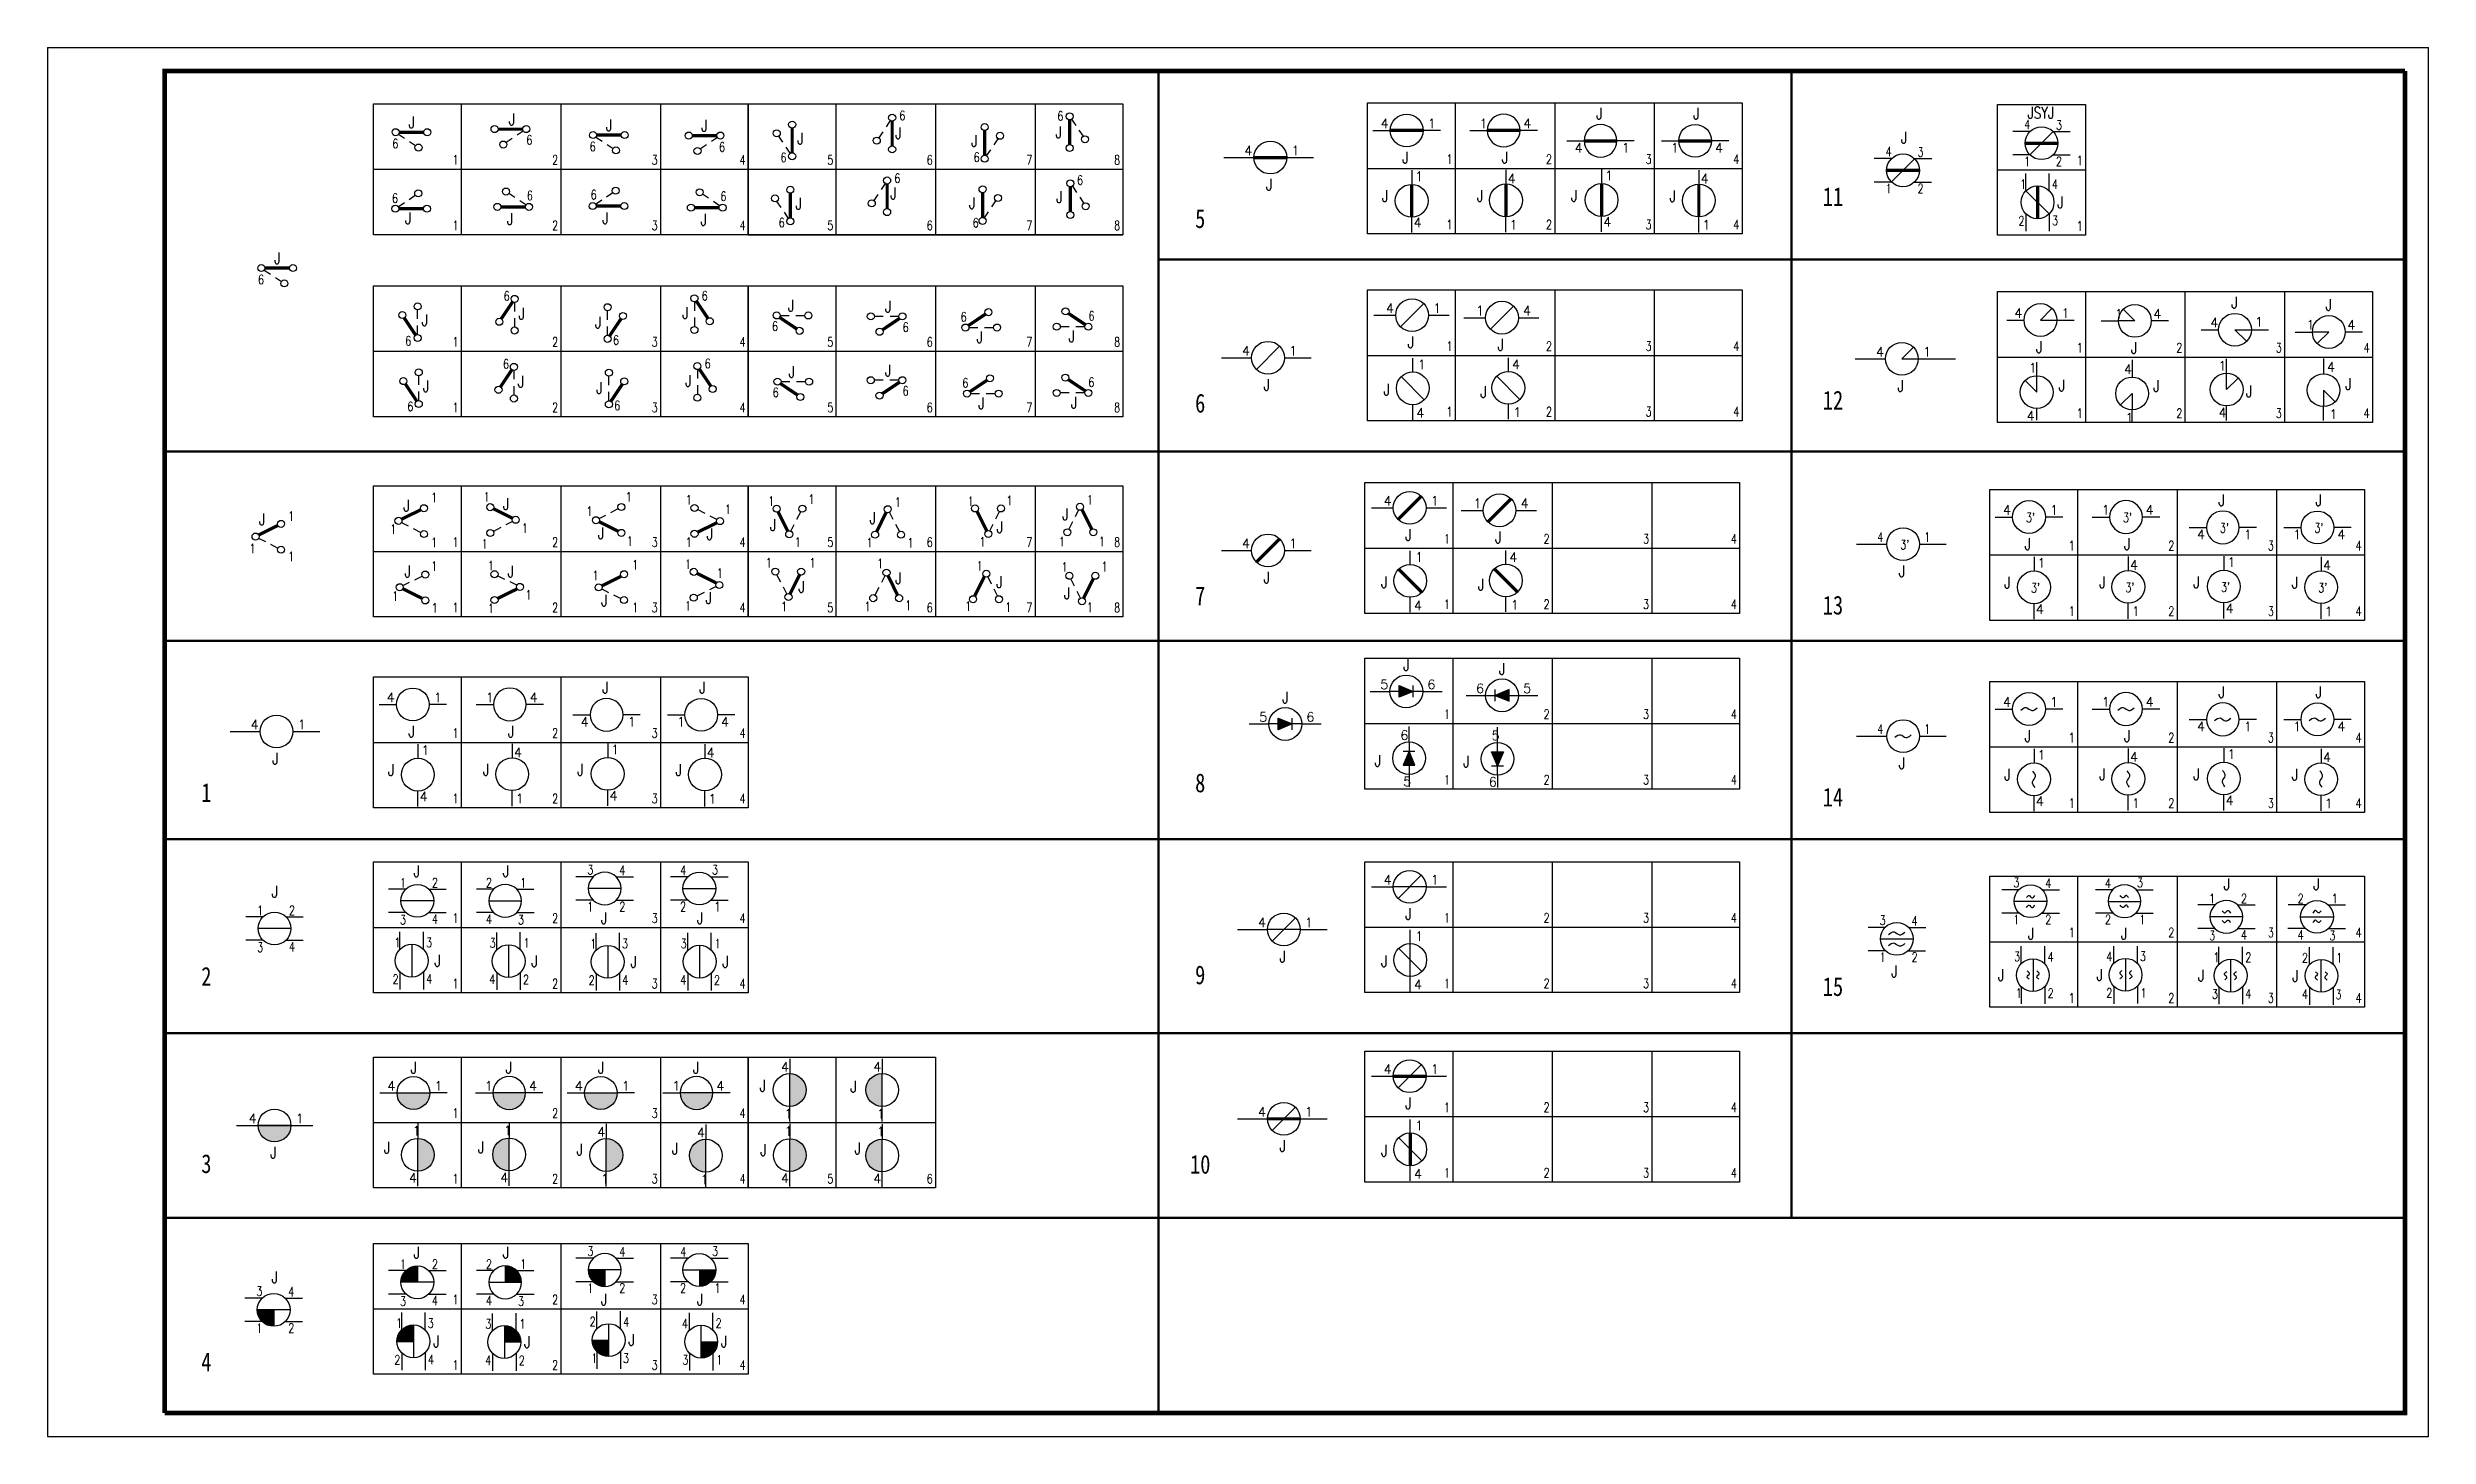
# Model space of a CAD drawing. Extents: x 3230 to 3738, y 3535 to 3831.
import ezdxf
from ezdxf.enums import TextEntityAlignment as Align

# ---------------------------------------------------------------- set-up
doc = ezdxf.new("R2010")
doc.units = 0
doc.header["$LTSCALE"] = 10
doc.header["$MEASUREMENT"] = 0
doc.layers.get('0').update_dxf_attribs({"linetype": 'CONTINUOUS'})
doc.layers.add('1', color=1, linetype='CONTINUOUS')
doc.styles.get("Standard").update_dxf_attribs({"font": 'txt', "bigfont": 'hz'})
doc.styles.add('宋体', font='SimSun.ttf', dxfattribs={"width": 0.8})

msp = doc.modelspace()

# ---------------------------------------------------------------- texts
at = {"color": 1, "lineweight": -3, "style": '宋体', "width": 0.8}
for s, p in [('11', (3610.9, 3797.65)), ('5', (3475.87, 3792.96)), ('6', (3475.87, 3753.57)), ('12', (3610.9, 3754.22)), ('7', (3475.87, 3712.46)), ('13', (3610.9, 3710.47)), ('1', (3263.78, 3670.48)), ('8', (3475.87, 3672.54)), ('14', (3610.9, 3669.5)), ('2', (3263.78, 3631.26)), ('9', (3475.87, 3631.57)), ('15', (3610.9, 3629.07)), ('3', (3263.78, 3591.28)), ('10', (3475.87, 3591.14)), ('4', (3263.78, 3548.98))]:
    msp.add_text(s, height=4, dxfattribs=at).set_placement(p, align=Align.CENTER)
at = {"lineweight": -3, "width": 0.75}
for tag, p in [('4', (3651.7, 3814.06)), ('3', (3658.5, 3813.93)), ('4', (3622.13, 3808.28)), ('3', (3628.94, 3808.16)), ('1', (3651.7, 3806.17)), ('2', (3658.5, 3806.17)), ('1', (3622.13, 3800.39)), ('2', (3628.94, 3800.39)), ('1', (3650.85, 3801.31)), ('4', (3657.61, 3801.32)), ('2', (3650.48, 3793.49)), ('3', (3657.66, 3793.55)), ('6', (3274.8, 3780.97)), ('1', (3281.24, 3730.48)), ('1', (3272.98, 3723.57)), ('4', (3620.32, 3725.99)), ('1', (3630.37, 3725.99)), ('1', (3281.24, 3721.84)), ('4', (3620.32, 3685.02)), ('1', (3630.37, 3685.02)), ('1', (3274.62, 3646.33)), ('2', (3281.43, 3646.33)), ('3', (3620.85, 3644.23)), ('4', (3627.66, 3644.1)), ('3', (3274.62, 3638.44)), ('4', (3281.43, 3638.57)), ('1', (3620.85, 3636.34)), ('2', (3627.66, 3636.34)), ('3', (3274.44, 3565.08)), ('4', (3281.25, 3564.96)), ('1', (3274.44, 3557.2)), ('2', (3281.25, 3557.2))]:
    msp.add_attdef(tag, p, '', height=2, dxfattribs=at)
at = {"color": 3, "lineweight": -3, "width": 0.75}
for tag, p in [('JSYJ', (3655.26, 3816.3)), ('J', (3626.06, 3810.98)), ('J', (3659.44, 3797.16)), ('J', (3278.93, 3785.25)), ('J', (3275.68, 3729.52)), ('J', (3278.39, 3650.05)), ('J', (3623.98, 3633.04)), ('J', (3278.37, 3567.78))]:
    msp.add_attdef(tag, text='', height=2.5, dxfattribs=at).set_placement(p, align=Align.CENTER)
at = {"lineweight": -3}
for tag, p in [('4', (3485.29, 3808.48)), ('1', (3495.34, 3808.48)), ('4', (3515.53, 3774.85)), ('1', (3525.58, 3774.85)), ('1', (3534.71, 3774.31)), ('4', (3544.76, 3774.31)), ('4', (3484.78, 3765.76)), ('1', (3494.83, 3765.76)), ('1', (3522.27, 3762.85)), ('4', (3542.38, 3762.84)), ('4', (3620.05, 3765.54)), ('1', (3630.1, 3765.54)), ('1', (3542.67, 3752.63)), ('4', (3521.97, 3752.51)), ('4', (3515, 3733.74)), ('1', (3525.06, 3733.74)), ('1', (3534.18, 3733.2)), ('4', (3544.23, 3733.2)), ('4', (3484.78, 3724.65)), ('1', (3494.83, 3724.65)), ('1', (3521.74, 3721.74)), ('4', (3541.85, 3721.72)), ('4', (3521.45, 3711.4)), ('1', (3542.15, 3711.51)), ('5', (3488.47, 3687.61)), ('6', (3498.52, 3687.61)), ('4', (3273.2, 3686)), ('1', (3283.25, 3686)), ('4', (3515, 3652.85)), ('1', (3525.06, 3652.85)), ('4', (3488.16, 3643.76)), ('1', (3498.21, 3643.76)), ('1', (3521.74, 3640.85)), ('4', (3521.45, 3630.5)), ('4', (3515, 3612.43)), ('1', (3525.06, 3612.43)), ('4', (3272.79, 3601.93)), ('1', (3282.84, 3601.93)), ('4', (3488.16, 3603.34)), ('1', (3498.21, 3603.34)), ('1', (3521.74, 3600.43)), ('4', (3521.45, 3590.08))]:
    msp.add_attdef(tag, p, '', height=2, dxfattribs=at)
at = {"color": 1, "lineweight": -3, "width": 0.75}
for tag, p in [('1', (3316.32, 3806.49)), ('2', (3337.57, 3806.49)), ('3', (3358.81, 3806.49)), ('4', (3377.54, 3806.49)), ('5', (3396.28, 3806.49)), ('6', (3417.52, 3806.49)), ('7', (3438.76, 3806.49)), ('8', (3457.5, 3806.49)), ('1', (3528.42, 3806.65)), ('2', (3549.66, 3806.65)), ('3', (3570.9, 3806.65)), ('4', (3589.64, 3806.65)), ('1', (3662.92, 3806.35)), ('1', (3316.32, 3792.51)), ('2', (3337.57, 3792.51)), ('3', (3358.81, 3792.51)), ('4', (3377.54, 3792.51)), ('5', (3396.28, 3792.51)), ('6', (3417.52, 3792.51)), ('7', (3438.76, 3792.51)), ('8', (3457.5, 3792.51)), ('1', (3528.42, 3792.68)), ('2', (3549.66, 3792.68)), ('3', (3570.9, 3792.68)), ('4', (3589.64, 3792.68)), ('1', (3662.92, 3792.38)), ('1', (3316.32, 3767.64)), ('2', (3337.57, 3767.64)), ('3', (3358.81, 3767.64)), ('4', (3377.54, 3767.64)), ('5', (3396.28, 3767.64)), ('6', (3417.52, 3767.64)), ('7', (3438.76, 3767.64)), ('8', (3457.5, 3767.64)), ('1', (3528.42, 3766.73)), ('2', (3549.66, 3766.73)), ('3', (3570.9, 3766.73)), ('4', (3589.64, 3766.73)), ('1', (3662.92, 3766.4)), ('2', (3684.16, 3766.4)), ('3', (3705.4, 3766.4)), ('4', (3724.14, 3766.4)), ('1', (3316.32, 3753.66)), ('2', (3337.57, 3753.66)), ('3', (3358.81, 3753.66)), ('4', (3377.54, 3753.66)), ('5', (3396.28, 3753.66)), ('6', (3417.52, 3753.66)), ('7', (3438.76, 3753.66)), ('8', (3457.5, 3753.66)), ('1', (3528.42, 3752.76)), ('2', (3549.66, 3752.76)), ('3', (3570.9, 3752.76)), ('4', (3589.64, 3752.76)), ('1', (3662.92, 3752.42)), ('2', (3684.16, 3752.42)), ('3', (3705.4, 3752.42)), ('4', (3724.14, 3752.42)), ('1', (3316.32, 3724.92)), ('2', (3337.57, 3724.92)), ('3', (3358.81, 3724.92)), ('4', (3377.54, 3724.92)), ('5', (3396.28, 3724.92)), ('6', (3417.52, 3724.92)), ('7', (3438.76, 3724.92)), ('8', (3457.5, 3724.92)), ('1', (3527.89, 3725.62)), ('2', (3549.13, 3725.62)), ('3', (3570.38, 3725.62)), ('4', (3589.11, 3725.62)), ('1', (3661.22, 3724.16)), ('2', (3682.46, 3724.16)), ('3', (3703.7, 3724.16)), ('4', (3722.44, 3724.16)), ('1', (3316.32, 3710.95)), ('2', (3337.57, 3710.95)), ('3', (3358.81, 3710.95)), ('4', (3377.54, 3710.95)), ('5', (3396.28, 3710.95)), ('6', (3417.52, 3710.95)), ('7', (3438.76, 3710.95)), ('8', (3457.5, 3710.95)), ('1', (3527.89, 3711.65)), ('2', (3549.13, 3711.65)), ('3', (3570.38, 3711.65)), ('4', (3589.11, 3711.65)), ('1', (3661.22, 3710.19)), ('2', (3682.46, 3710.19)), ('3', (3703.7, 3710.19)), ('4', (3722.44, 3710.19)), ('1', (3527.89, 3688.19)), ('2', (3549.13, 3688.19)), ('3', (3570.38, 3688.19)), ('4', (3589.11, 3688.19)), ('1', (3316.32, 3684.17)), ('2', (3337.57, 3684.17)), ('3', (3358.81, 3684.17)), ('4', (3377.54, 3684.17)), ('1', (3661.22, 3683.19)), ('2', (3682.46, 3683.19)), ('3', (3703.7, 3683.19)), ('4', (3722.44, 3683.19)), ('1', (3527.89, 3674.21)), ('2', (3549.13, 3674.21)), ('3', (3570.38, 3674.21)), ('4', (3589.11, 3674.21)), ('1', (3316.32, 3670.19)), ('2', (3337.57, 3670.19)), ('3', (3358.81, 3670.19)), ('4', (3377.54, 3670.19)), ('1', (3661.22, 3669.22)), ('2', (3682.46, 3669.22)), ('3', (3703.7, 3669.22)), ('4', (3722.44, 3669.22)), ('1', (3316.32, 3644.66)), ('2', (3337.57, 3644.66)), ('3', (3358.81, 3644.66)), ('4', (3377.54, 3644.66)), ('1', (3527.89, 3644.73)), ('2', (3549.13, 3644.73)), ('3', (3570.38, 3644.73)), ('4', (3589.11, 3644.73)), ('1', (3661.22, 3641.61)), ('2', (3682.46, 3641.61)), ('3', (3703.7, 3641.61)), ('4', (3722.44, 3641.61)), ('1', (3316.32, 3630.69)), ('2', (3337.57, 3630.69)), ('3', (3358.81, 3630.69)), ('4', (3377.54, 3630.69)), ('1', (3527.89, 3630.75)), ('2', (3549.13, 3630.75)), ('3', (3570.38, 3630.75)), ('4', (3589.11, 3630.75)), ('1', (3661.22, 3627.63)), ('2', (3682.46, 3627.63)), ('3', (3703.7, 3627.63)), ('4', (3722.44, 3627.63)), ('1', (3316.32, 3603.05)), ('2', (3337.57, 3603.05)), ('3', (3358.81, 3603.05)), ('4', (3377.54, 3603.05)), ('1', (3527.89, 3604.3)), ('2', (3549.13, 3604.3)), ('3', (3570.38, 3604.3)), ('4', (3589.11, 3604.3)), ('1', (3527.89, 3590.33)), ('2', (3549.13, 3590.33)), ('3', (3570.38, 3590.33)), ('4', (3589.11, 3590.33)), ('1', (3316.32, 3589.07)), ('2', (3337.57, 3589.07)), ('3', (3358.81, 3589.07)), ('4', (3377.54, 3589.07)), ('5', (3396.28, 3589.07)), ('6', (3417.52, 3589.07)), ('1', (3316.32, 3563.27)), ('2', (3337.57, 3563.27)), ('3', (3358.81, 3563.27)), ('4', (3377.54, 3563.27)), ('1', (3316.32, 3549.3)), ('2', (3337.57, 3549.3)), ('3', (3358.81, 3549.3)), ('4', (3377.54, 3549.3))]:
    msp.add_attdef(tag, p, '', height=2, dxfattribs=at)
at = {"color": 3, "lineweight": -3, "width": 0.75}
for tag, height, p in [('J', 2.5, (3490.59, 3802.19)), ('J', 2.5, (3520.82, 3768.56)), ('J', 2.5, (3540, 3768.02)), ('J', 2.5, (3490.08, 3759.47)), ('J', 2.5, (3515.67, 3758.45)), ('J', 2.5, (3625.34, 3759.25)), ('J', 2.5, (3536.33, 3757.95)), ("3'", 2, (3653.06, 3731.15)), ("3'", 2, (3673.76, 3731.15)), ("3'", 2, (3694.42, 3728.93)), ("3'", 2, (3714.61, 3728.93)), ('J', 2.5, (3520.3, 3727.45)), ('J', 2.5, (3539.47, 3726.91)), ("3'", 2, (3626.21, 3725.36)), ('J', 2.5, (3490.08, 3718.36)), ('J', 2.5, (3625.61, 3719.69)), ('J', 2.5, (3515.14, 3717.34)), ('J', 2.5, (3535.8, 3716.84)), ("3'", 2, (3654.14, 3716.15)), ("3'", 2, (3674.26, 3716.24)), ("3'", 2, (3694.65, 3716.32)), ("3'", 2, (3715.41, 3716.19)), ('J', 2.5, (3494.03, 3692.75)), ('J', 2.5, (3278.49, 3679.7)), ('J', 2.5, (3625.61, 3678.72)), ('J', 2.5, (3520.3, 3646.56)), ('J', 2.5, (3493.45, 3637.46)), ('J', 2.5, (3515.14, 3636.45)), ('J', 2.5, (3520.3, 3606.13)), ('J', 2.5, (3493.45, 3597.04)), ('J', 2.5, (3515.14, 3596.02)), ('J', 2.5, (3278.08, 3595.64))]:
    msp.add_attdef(tag, text='', height=height, dxfattribs=at).set_placement(p, align=Align.MIDDLE)

# ---------------------------------------------------------------- blocks, each defined once
blk = doc.blocks.new('A$C1C362DB0')
at = {"color": 3}
blk.add_lwpolyline([(0.4, 4, 0, 0, 0), (0.4, 3, 0.8, 0, 0), (0.4, 0, 0, 0, 0)], format="xyseb", dxfattribs=at)
blk = doc.blocks.new('A$C1F6A1087')
at = {"lineweight": -3}
blk.add_hatch(color=1, dxfattribs=at).paths.add_polyline_path([(6.64, 4.59), (5.39, 7.59), (7.89, 7.59)])
for p, q in [((6.64, 9.59), (6.64, 12.88)), ((6.64, 2.59), (6.64, 0))]:
    blk.add_line(p, q, dxfattribs=at)
at = {"color": 1, "lineweight": 30}
for p, q in [((6.64, 4.59), (5.39, 7.59)), ((5.39, 7.59), (7.89, 7.59)), ((6.64, 2.59), (6.64, 9.59)), ((7.89, 7.59), (6.64, 4.59)), ((5.39, 4.59), (7.89, 4.59))]:
    blk.add_line(p, q, dxfattribs=at)
at = {"lineweight": 30}
blk.add_circle((6.64, 6.09), 3.5, dxfattribs=at)
at = {"color": 7, "lineweight": -3, "xscale": -1}
blk.add_blockref('A$C1C362DB0', (11.5, 0.65), dxfattribs=at)
at = {"lineweight": -3}
for tag, p in [('1', (5.36, 10.07)), ('4', (4.78, 0.18))]:
    blk.add_attdef(tag, p, '', height=2, dxfattribs=at)
at = {"color": 3, "lineweight": -3, "width": 0.75}
blk.add_attdef('J', text='', height=2.5, dxfattribs=at).set_placement((0.63, 5.51), align=Align.MIDDLE)
blk = doc.blocks.new('A$C39F06C95')
at = {"lineweight": -3}
blk.add_hatch(color=1, dxfattribs=at).paths.add_polyline_path([(6.64, 7.59), (5.39, 4.59), (7.89, 4.59)])
for p, q in [((6.64, 9.59), (6.64, 12.88)), ((6.64, 2.59), (6.64, 0))]:
    blk.add_line(p, q, dxfattribs=at)
at = {"color": 1, "lineweight": 30}
for p, q in [((6.64, 7.59), (5.39, 4.59)), ((5.39, 7.59), (7.89, 7.59)), ((6.64, 9.59), (6.64, 2.59)), ((7.89, 4.59), (6.64, 7.59)), ((5.39, 4.59), (7.89, 4.59))]:
    blk.add_line(p, q, dxfattribs=at)
at = {"lineweight": 30}
blk.add_circle((6.64, 6.09), 3.5, dxfattribs=at)
at = {"color": 7, "lineweight": -3, "xscale": -1, "rotation": 180}
blk.add_blockref('A$C1C362DB0', (10.94, 4.42), dxfattribs=at)
at = {"lineweight": -3}
for tag, p in [('4', (4.78, 10.01)), ('1', (5.36, 0.11))]:
    blk.add_attdef(tag, p, '', height=2, dxfattribs=at)
at = {"color": 3, "lineweight": -3, "width": 0.75}
blk.add_attdef('J', text='', height=2.5, dxfattribs=at).set_placement((0.63, 5.51), align=Align.MIDDLE)
blk = doc.blocks.new('A$C71CB712E')
at = {"lineweight": -3}
blk.add_hatch(color=1, dxfattribs=at).paths.add_polyline_path([(6.18, 5.45), (9.18, 4.2), (9.18, 6.7)])
for p, q in [((0, 5.45), (4.18, 5.45)), ((11.18, 5.45), (15.35, 5.45))]:
    blk.add_line(p, q, dxfattribs=at)
at = {"color": 1, "lineweight": 30}
for p, q in [((4.18, 5.45), (11.18, 5.45)), ((9.18, 6.7), (6.18, 5.45)), ((6.18, 4.2), (6.18, 6.7)), ((6.18, 5.45), (9.18, 4.2)), ((9.18, 4.2), (9.18, 6.7))]:
    blk.add_line(p, q, dxfattribs=at)
at = {"lineweight": 30}
blk.add_circle((7.68, 5.45), 3.5, dxfattribs=at)
at = {"color": 7, "lineweight": -3, "xscale": -1, "rotation": 180}
blk.add_blockref('A$C1C362DB0', (12.18, 4), dxfattribs=at)
at = {"color": 3, "lineweight": -3, "width": 0.75}
blk.add_attdef('J', text='', height=2.5, dxfattribs=at).set_placement((7.7, 11.09), align=Align.MIDDLE)
at = {"lineweight": -3}
for tag, p in [('1', (2.13, 5.95)), ('4', (12.18, 5.95))]:
    blk.add_attdef(tag, p, '', height=2, dxfattribs=at)
blk = doc.blocks.new('A$C1274394D')
at = {"lineweight": -3}
blk.add_hatch(color=1, dxfattribs=at).paths.add_polyline_path([(9.18, 5.45), (6.18, 4.2), (6.18, 6.7)])
for p, q in [((0, 5.45), (4.18, 5.45)), ((11.18, 5.45), (15.35, 5.45))]:
    blk.add_line(p, q, dxfattribs=at)
at = {"color": 1, "lineweight": 30}
for p, q in [((11.18, 5.45), (4.18, 5.45)), ((6.18, 4.2), (6.18, 6.7)), ((6.18, 6.7), (9.18, 5.45)), ((9.18, 5.45), (6.18, 4.2)), ((9.18, 4.2), (9.18, 6.7))]:
    blk.add_line(p, q, dxfattribs=at)
at = {"lineweight": 30}
blk.add_circle((7.68, 5.45), 3.5, dxfattribs=at)
at = {"color": 7, "lineweight": -3, "xscale": -1, "rotation": 180}
blk.add_blockref('A$C1C362DB0', (12.18, 4), dxfattribs=at)
at = {"color": 3, "lineweight": -3, "width": 0.75}
blk.add_attdef('J', text='', height=2.5, dxfattribs=at).set_placement((7.7, 11.09), align=Align.MIDDLE)
at = {"lineweight": -3}
for tag, p in [('1', (2.13, 5.95)), ('4', (12.18, 5.95))]:
    blk.add_attdef(tag, p, '', height=2, dxfattribs=at)
blk = doc.blocks.new('A$C26B23DD9')
at = {"lineweight": -3}
for p, q in [((3.75, 7.52), (0.02, 7.52)), ((8.55, 7.52), (12.28, 7.52)), ((3.71, 2.52), (0, 2.52)), ((8.6, 2.52), (12.3, 2.52))]:
    blk.add_line(p, q, dxfattribs=at)
at = {"color": 1, "lineweight": 30}
blk.add_line((9.66, 5.02), (2.66, 5.02), dxfattribs=at)
at = {"color": 7, "lineweight": 30}
blk.add_circle((6.16, 5.02), 3.5, dxfattribs=at)
at = {"color": 3, "lineweight": -3, "width": 0.75}
blk.add_attdef('JSYJ', text='', height=2.5, dxfattribs=at).set_placement((6.01, 10.09), align=Align.CENTER)
at = {"lineweight": -3, "width": 0.75}
for tag, p in [('1', (2.45, 7.89)), ('2', (9.26, 7.89)), ('3', (2.45, 0)), ('4', (9.26, 0.13))]:
    blk.add_attdef(tag, p, '', height=2, dxfattribs=at)
blk = doc.blocks.new('A$C70914989')
at = {"lineweight": -3}
blk.add_hatch(color=7, dxfattribs=at).paths.add_polyline_path([(3.69, 3.5, 1), (10.69, 3.5)])
for p, q in [((0, 3.5), (3.69, 3.5)), ((14.38, 3.5), (10.69, 3.5))]:
    blk.add_line(p, q, dxfattribs=at)
at = {"color": 7, "lineweight": 30}
blk.add_line((3.69, 3.5), (10.69, 3.5), dxfattribs=at)
blk.add_circle((7.19, 3.5), 3.5, dxfattribs=at)
at = {"lineweight": -3}
for tag, p in [('4', (1.64, 4)), ('1', (11.69, 4))]:
    blk.add_attdef(tag, p, '', height=2, dxfattribs=at)
at = {"color": 3, "lineweight": -3, "width": 0.75}
blk.add_attdef('FSBJ', text='', height=2.5, dxfattribs=at).set_placement((7.25, 8.88), align=Align.MIDDLE)
blk = doc.blocks.new('A$C7C0216E7')
at = {"lineweight": -3}
blk.add_hatch(color=7, dxfattribs=at).paths.add_polyline_path([(6.55, 3.21, 0.414214), (10.05, 6.71, 0.414214), (6.55, 10.21)])
for p, q in [((6.55, 13.36), (6.55, 10.21)), ((6.55, 0), (6.55, 3.21))]:
    blk.add_line(p, q, dxfattribs=at)
at = {"color": 7, "lineweight": 30}
blk.add_line((6.55, 3.21), (6.55, 10.21), dxfattribs=at)
blk.add_circle((6.55, 6.71), 3.5, dxfattribs=at)
at = {"color": 7, "lineweight": -3, "xscale": -1, "rotation": 180}
blk.add_blockref('A$C1C362DB0', (11.2, 8.41), dxfattribs=at)
at = {"lineweight": -3}
for tag, p in [('1', (5.41, 10.81)), ('4', (4.66, 0.77))]:
    blk.add_attdef(tag, p, '', height=2, dxfattribs=at)
at = {"color": 3, "lineweight": -3, "width": 0.75}
blk.add_attdef('J', text='', height=2.5, dxfattribs=at).set_placement((0.63, 6.94), align=Align.MIDDLE)
blk = doc.blocks.new('A$C4A054D78')
at = {"lineweight": -3}
blk.add_hatch(color=7, dxfattribs=at).paths.add_polyline_path([(5.94, 3.21, -0.414214), (2.44, 6.71, -0.414214), (5.94, 10.21)])
for p, q in [((5.94, 13.36), (5.94, 10.21)), ((5.94, 0), (5.94, 3.21))]:
    blk.add_line(p, q, dxfattribs=at)
at = {"color": 7, "lineweight": 30}
blk.add_line((5.94, 3.21), (5.94, 10.21), dxfattribs=at)
blk.add_circle((5.94, 6.71), 3.5, dxfattribs=at)
at = {"color": 7, "lineweight": -3, "xscale": -1, "rotation": 180}
blk.add_blockref('A$C1C362DB0', (10.58, 8.41), dxfattribs=at)
at = {"lineweight": -3}
for tag, p in [('1', (4.8, 10.81)), ('4', (4.04, 0.77))]:
    blk.add_attdef(tag, p, '', height=2, dxfattribs=at)
at = {"color": 3, "lineweight": -3, "width": 0.75}
blk.add_attdef('J', text='', height=2.5, dxfattribs=at).set_placement((0.63, 6.94), align=Align.MIDDLE)
blk = doc.blocks.new('A$C342C1695')
at = {"lineweight": -3}
blk.add_hatch(color=7, dxfattribs=at).paths.add_polyline_path([(5.65, 3.21, 0.414214), (9.15, 6.71, 0.414214), (5.65, 10.21)])
for p, q in [((5.65, 13.36), (5.65, 10.21)), ((5.65, 0), (5.65, 3.21))]:
    blk.add_line(p, q, dxfattribs=at)
at = {"color": 7, "lineweight": 30}
blk.add_line((5.65, 3.21), (5.65, 10.21), dxfattribs=at)
blk.add_circle((5.65, 6.71), 3.5, dxfattribs=at)
at = {"color": 7, "lineweight": -3, "xscale": -1, "rotation": 180}
blk.add_blockref('A$C1C362DB0', (10.29, 8.41), dxfattribs=at)
at = {"lineweight": -3}
for tag, p in [('4', (3.76, 10.65)), ('1', (4.51, 0.61))]:
    blk.add_attdef(tag, p, '', height=2, dxfattribs=at)
at = {"color": 3, "lineweight": -3, "width": 0.75}
blk.add_attdef('J', text='', height=2.5, dxfattribs=at).set_placement((0.63, 6.63), align=Align.MIDDLE)
blk = doc.blocks.new('A$C2EBD5F4B')
at = {"lineweight": -3}
blk.add_hatch(color=7, dxfattribs=at).paths.add_polyline_path([(6.55, 3.21, -0.414214), (3.05, 6.71, -0.414214), (6.55, 10.21)])
for p, q in [((6.55, 13.36), (6.55, 10.21)), ((6.55, 0), (6.55, 3.21))]:
    blk.add_line(p, q, dxfattribs=at)
at = {"color": 7, "lineweight": 30}
blk.add_line((6.55, 3.21), (6.55, 10.21), dxfattribs=at)
blk.add_circle((6.55, 6.71), 3.5, dxfattribs=at)
at = {"color": 7, "lineweight": -3, "xscale": -1, "rotation": 180}
blk.add_blockref('A$C1C362DB0', (11.2, 8.41), dxfattribs=at)
at = {"lineweight": -3}
for tag, p in [('4', (4.66, 10.65)), ('1', (5.41, 0.61))]:
    blk.add_attdef(tag, p, '', height=2, dxfattribs=at)
at = {"color": 3, "lineweight": -3, "width": 0.75}
blk.add_attdef('J', text='', height=2.5, dxfattribs=at).set_placement((0.63, 6.94), align=Align.MIDDLE)
blk = doc.blocks.new('A$C7D050657')
at = {"lineweight": -3}
blk.add_hatch(color=7, dxfattribs=at).paths.add_polyline_path([(5.62, 3.21, 0.414214), (9.12, 6.71, 0.414214), (5.62, 10.21)])
for p, q in [((5.62, 13.36), (5.62, 10.21)), ((5.62, 0), (5.62, 3.21))]:
    blk.add_line(p, q, dxfattribs=at)
at = {"color": 7, "lineweight": 30}
blk.add_line((5.62, 3.21), (5.62, 10.21), dxfattribs=at)
blk.add_circle((5.62, 6.71), 3.5, dxfattribs=at)
at = {"color": 7, "lineweight": -3}
blk.add_blockref('A$C1C362DB0', (10.27, 5.01), dxfattribs=at)
at = {"lineweight": -3}
for tag, p in [('1', (4.48, 10.81)), ('4', (3.73, 0.77))]:
    blk.add_attdef(tag, p, '', height=2, dxfattribs=at)
at = {"color": 3, "lineweight": -3, "width": 0.75}
blk.add_attdef('J', text='', height=2.5, dxfattribs=at).set_placement((0.63, 6.52), align=Align.MIDDLE)
blk = doc.blocks.new('A$C30C9546C')
at = {"lineweight": -3}
blk.add_hatch(color=7, dxfattribs=at).paths.add_polyline_path([(5.23, 3.21, -0.414214), (1.73, 6.71, -0.414214), (5.23, 10.21)])
for p, q in [((5.23, 13.36), (5.23, 10.21)), ((5.23, 0), (5.23, 3.21))]:
    blk.add_line(p, q, dxfattribs=at)
at = {"color": 7, "lineweight": 30}
blk.add_line((5.23, 3.21), (5.23, 10.21), dxfattribs=at)
blk.add_circle((5.23, 6.71), 3.5, dxfattribs=at)
at = {"color": 7, "lineweight": -3}
blk.add_blockref('A$C1C362DB0', (9.87, 5.01), dxfattribs=at)
at = {"lineweight": -3}
for tag, p in [('1', (4.09, 10.81)), ('4', (3.33, 0.77))]:
    blk.add_attdef(tag, p, '', height=2, dxfattribs=at)
at = {"color": 3, "lineweight": -3, "width": 0.75}
blk.add_attdef('J', text='', height=2.5, dxfattribs=at).set_placement((0.63, 6.94), align=Align.MIDDLE)
blk = doc.blocks.new('A$C5E090B51')
at = {"lineweight": -3}
blk.add_hatch(color=7, dxfattribs=at).paths.add_polyline_path([(5.72, 3.21, 0.414214), (9.22, 6.71, 0.414214), (5.72, 10.21)])
for p, q in [((5.72, 13.36), (5.72, 10.21)), ((5.72, 0), (5.72, 3.21))]:
    blk.add_line(p, q, dxfattribs=at)
at = {"color": 7, "lineweight": 30}
blk.add_line((5.72, 3.21), (5.72, 10.21), dxfattribs=at)
blk.add_circle((5.72, 6.71), 3.5, dxfattribs=at)
at = {"color": 7, "lineweight": -3}
blk.add_blockref('A$C1C362DB0', (10.37, 5.01), dxfattribs=at)
at = {"lineweight": -3}
for tag, p in [('4', (3.83, 10.65)), ('1', (4.58, 0.61))]:
    blk.add_attdef(tag, p, '', height=2, dxfattribs=at)
at = {"color": 3, "lineweight": -3, "width": 0.75}
blk.add_attdef('J', text='', height=2.5, dxfattribs=at).set_placement((0.63, 6.34), align=Align.MIDDLE)
blk = doc.blocks.new('A$C6E116B3A')
at = {"lineweight": -3}
blk.add_hatch(color=7, dxfattribs=at).paths.add_polyline_path([(6.09, 3.21, -0.414214), (2.59, 6.71, -0.414214), (6.09, 10.21)])
for p, q in [((6.09, 13.36), (6.09, 10.21)), ((6.09, 0), (6.09, 3.21))]:
    blk.add_line(p, q, dxfattribs=at)
at = {"color": 7, "lineweight": 30}
blk.add_line((6.09, 3.21), (6.09, 10.21), dxfattribs=at)
blk.add_circle((6.09, 6.71), 3.5, dxfattribs=at)
at = {"color": 7, "lineweight": -3}
blk.add_blockref('A$C1C362DB0', (10.74, 5.01), dxfattribs=at)
at = {"lineweight": -3}
for tag, p in [('4', (4.2, 10.65)), ('1', (4.95, 0.61))]:
    blk.add_attdef(tag, p, '', height=2, dxfattribs=at)
at = {"color": 3, "lineweight": -3, "width": 0.75}
blk.add_attdef('J', text='', height=2.5, dxfattribs=at).set_placement((0.63, 6.17), align=Align.MIDDLE)
blk = doc.blocks.new('A$C70444355')
at = {"lineweight": -3}
blk.add_line((0, 7.04), (3.69, 7.04), dxfattribs=at)
at = {"color": 1, "lineweight": 30}
for q in [(9.56, 9.41), (10.69, 7.04)]:
    blk.add_line((7.19, 7.04), q, dxfattribs=at)
at = {"color": 7, "lineweight": -3}
blk.add_line((10.69, 7.04), (14.38, 7.04), dxfattribs=at)
at = {"lineweight": 30}
blk.add_circle((7.19, 7.04), 3.5, dxfattribs=at)
at = {"lineweight": -3}
for tag, p in [('4', (1.64, 7.54)), ('1', (11.69, 7.54))]:
    blk.add_attdef(tag, p, '', height=2, dxfattribs=at)
at = {"color": 3, "lineweight": -3, "width": 0.75}
blk.add_attdef('J', text='', height=2.5, dxfattribs=at).set_placement((6.93, 1.25), align=Align.MIDDLE)
blk = doc.blocks.new('A$C7B975CE1')
at = {"lineweight": -3}
for p, q in [((0, 7.04), (3.69, 7.04)), ((14.38, 7.04), (10.69, 7.04))]:
    blk.add_line(p, q, dxfattribs=at)
at = {"color": 1, "lineweight": 30}
for q in [(3.69, 7.04), (4.82, 9.41)]:
    blk.add_line((7.19, 7.04), q, dxfattribs=at)
at = {"lineweight": 30}
blk.add_circle((7.19, 7.04), 3.5, dxfattribs=at)
at = {"lineweight": -3}
for tag, p in [('1', (2.9, 7.54)), ('4', (11.14, 7.54))]:
    blk.add_attdef(tag, p, '', height=2, dxfattribs=at)
at = {"color": 3, "lineweight": -3, "width": 0.75}
blk.add_attdef('J', text='', height=2.5, dxfattribs=at).set_placement((7.03, 1.25), align=Align.MIDDLE)
blk = doc.blocks.new('A$C7F805620')
at = {"lineweight": -3}
blk.add_line((0, 3.5), (3.69, 3.5), dxfattribs=at)
at = {"color": 1, "lineweight": 30}
for q in [(10.69, 3.5), (9.56, 1.13)]:
    blk.add_line((7.19, 3.5), q, dxfattribs=at)
at = {"color": 7, "lineweight": -3}
blk.add_line((10.69, 3.5), (14.38, 3.5), dxfattribs=at)
at = {"lineweight": 30}
blk.add_circle((7.19, 3.5), 3.5, dxfattribs=at)
at = {"color": 3, "lineweight": -3, "width": 0.75}
blk.add_attdef('J', text='', height=2.5, dxfattribs=at).set_placement((7.1, 9.29), align=Align.MIDDLE)
at = {"lineweight": -3}
for tag, p in [('4', (1.94, 4.03)), ('1', (11.46, 4.17))]:
    blk.add_attdef(tag, p, '', height=2, dxfattribs=at)
blk = doc.blocks.new('A$C20FA75AE')
at = {"lineweight": -3}
for p, q in [((0, 3.5), (3.69, 3.5)), ((14.38, 3.5), (10.69, 3.5))]:
    blk.add_line(p, q, dxfattribs=at)
at = {"color": 1, "lineweight": 30}
for q in [(3.69, 3.5), (4.82, 1.13)]:
    blk.add_line((7.19, 3.5), q, dxfattribs=at)
at = {"lineweight": 30}
blk.add_circle((7.19, 3.5), 3.5, dxfattribs=at)
at = {"color": 3, "lineweight": -3, "width": 0.75}
blk.add_attdef('J', text='', height=2.5, dxfattribs=at).set_placement((7.2, 9.29), align=Align.MIDDLE)
at = {"lineweight": -3}
for tag, p in [('1', (2.44, 4.02)), ('4', (11.14, 4))]:
    blk.add_attdef(tag, p, '', height=2, dxfattribs=at)
blk = doc.blocks.new('A$C33787359')
at = {"color": 7, "lineweight": -3}
blk.add_line((3.5, 9.58), (3.5, 12.46), dxfattribs=at)
at = {"color": 1, "lineweight": 30}
for q in [(1.13, 8.45), (3.5, 9.58)]:
    blk.add_line((3.5, 6.08), q, dxfattribs=at)
at = {"lineweight": -3}
blk.add_line((3.5, 0.06), (3.5, 2.58), dxfattribs=at)
at = {"lineweight": 30}
blk.add_circle((3.5, 6.08), 3.5, dxfattribs=at)
at = {"lineweight": -3}
for tag, p in [('1', (1.81, 10.27)), ('4', (1.34, 0))]:
    blk.add_attdef(tag, p, '', height=2, dxfattribs=at)
at = {"color": 3, "lineweight": -3, "width": 0.75}
blk.add_attdef('J', text='', height=2.5, dxfattribs=at).set_placement((8.22, 6.22), align=Align.MIDDLE)
blk = doc.blocks.new('A$C013003AB')
at = {"lineweight": -3}
for p, q in [((3.5, 13.39), (3.5, 9.7)), ((3.5, 0.22), (3.5, 2.7))]:
    blk.add_line(p, q, dxfattribs=at)
at = {"color": 1, "lineweight": 30}
for q in [(1.13, 3.83), (3.5, 2.7)]:
    blk.add_line((3.5, 6.2), q, dxfattribs=at)
at = {"lineweight": 30}
blk.add_circle((3.5, 6.2), 3.5, dxfattribs=at)
at = {"lineweight": -3}
for tag, p in [('4', (1.78, 10.39)), ('1', (2.07, 0))]:
    blk.add_attdef(tag, p, '', height=2, dxfattribs=at)
at = {"color": 3, "lineweight": -3, "width": 0.75}
blk.add_attdef('J', text='', height=2.5, dxfattribs=at).set_placement((8.05, 6.54), align=Align.MIDDLE)
blk = doc.blocks.new('A$C7AE7511A')
at = {"color": 7, "lineweight": -3}
blk.add_line((3.5, 10.07), (3.5, 13.16), dxfattribs=at)
at = {"color": 1, "lineweight": 30}
for q in [(3.5, 10.07), (5.87, 8.94)]:
    blk.add_line((3.5, 6.57), q, dxfattribs=at)
at = {"lineweight": -3}
blk.add_line((3.5, 0), (3.5, 3.07), dxfattribs=at)
at = {"lineweight": 30}
blk.add_circle((3.5, 6.57), 3.5, dxfattribs=at)
at = {"lineweight": -3}
for tag, p in [('1', (1.72, 10.65)), ('4', (1.77, 0.65))]:
    blk.add_attdef(tag, p, '', height=2, dxfattribs=at)
at = {"color": 3, "lineweight": -3, "width": 0.75}
blk.add_attdef('J', text='', height=2.5, dxfattribs=at).set_placement((8.27, 6.17), align=Align.MIDDLE)
blk = doc.blocks.new('A$C32F85769')
at = {"lineweight": -3}
for p, q in [((3.5, 13.22), (3.5, 9.96)), ((3.5, 0), (3.5, 2.96))]:
    blk.add_line(p, q, dxfattribs=at)
at = {"color": 1, "lineweight": 30}
for q in [(5.87, 4.09), (3.5, 2.96)]:
    blk.add_line((3.5, 6.46), q, dxfattribs=at)
at = {"lineweight": 30}
blk.add_circle((3.5, 6.46), 3.5, dxfattribs=at)
at = {"lineweight": -3}
for tag, p in [('4', (4.22, 10.41)), ('1', (4.75, 0.33))]:
    blk.add_attdef(tag, p, '', height=2, dxfattribs=at)
at = {"color": 3, "lineweight": -3, "width": 0.75}
blk.add_attdef('J', text='', height=2.5, dxfattribs=at).set_placement((8.14, 6.52), align=Align.MIDDLE)
blk = doc.blocks.new('A$C639E6544')
at = {"lineweight": -3}
for p, q in [((3, 8.55), (3, 12.28)), ((8, 8.6), (8, 12.3)), ((3, 3.75), (3, 0.02)), ((8, 3.71), (8, 0))]:
    blk.add_line(p, q, dxfattribs=at)
at = {"color": 1, "lineweight": 30}
blk.add_line((5.5, 9.66), (5.5, 2.66), dxfattribs=at)
at = {"color": 7, "lineweight": 30}
blk.add_circle((5.5, 6.16), 3.5, dxfattribs=at)
at = {"color": 7, "lineweight": -3, "xscale": -1, "rotation": 180}
blk.add_blockref('A$C1C362DB0', (0, 8.23), dxfattribs=at)
at = {"lineweight": -3, "width": 0.75}
for tag, p in [('1', (1.79, 9.03)), ('3', (8.56, 9.03)), ('2', (1.42, 1.21)), ('4', (8.6, 1.26))]:
    blk.add_attdef(tag, p, '', height=2, dxfattribs=at)
at = {"color": 3, "lineweight": -3, "width": 0.75}
blk.add_attdef('J', text='', height=2.5, dxfattribs=at).set_placement((10.38, 4.88), align=Align.CENTER)
blk = doc.blocks.new('A$C19C24EA8')
at = {"lineweight": -3}
for p, q in [((3, 8.55), (3, 12.28)), ((8, 8.6), (8, 12.3)), ((3, 3.75), (3, 0.02)), ((8, 3.71), (8, 0))]:
    blk.add_line(p, q, dxfattribs=at)
at = {"color": 1, "lineweight": 30}
blk.add_line((5.5, 9.66), (5.5, 2.66), dxfattribs=at)
at = {"color": 7, "lineweight": 30}
blk.add_circle((5.5, 6.16), 3.5, dxfattribs=at)
at = {"color": 7, "lineweight": -3, "xscale": -1, "rotation": 180}
blk.add_blockref('A$C1C362DB0', (0, 8.23), dxfattribs=at)
at = {"lineweight": -3, "width": 0.75}
for tag, p in [('3', (1.44, 9.03)), ('1', (8.71, 9.03)), ('4', (1.4, 1.26)), ('2', (8.58, 1.21))]:
    blk.add_attdef(tag, p, '', height=2, dxfattribs=at)
at = {"color": 3, "lineweight": -3, "width": 0.75}
blk.add_attdef('J', text='', height=2.5, dxfattribs=at).set_placement((10.38, 4.88), align=Align.CENTER)
blk = doc.blocks.new('A$C7CC7002C')
at = {"lineweight": -3}
for p, q in [((3, 8.55), (3, 12.28)), ((8, 8.6), (8, 12.3)), ((3, 3.75), (3, 0.02)), ((8, 3.71), (8, 0))]:
    blk.add_line(p, q, dxfattribs=at)
at = {"color": 1, "lineweight": 30}
blk.add_line((5.5, 9.66), (5.5, 2.66), dxfattribs=at)
at = {"color": 7, "lineweight": 30}
blk.add_circle((5.5, 6.16), 3.5, dxfattribs=at)
at = {"color": 7, "lineweight": -3}
blk.add_blockref('A$C1C362DB0', (0, 4.08), dxfattribs=at)
at = {"lineweight": -3, "width": 0.75}
for tag, p in [('1', (1.79, 9.03)), ('3', (8.56, 9.03)), ('2', (1.42, 1.21)), ('4', (8.6, 1.26))]:
    blk.add_attdef(tag, p, '', height=2, dxfattribs=at)
at = {"color": 3, "lineweight": -3, "width": 0.75}
blk.add_attdef('J', text='', height=2.5, dxfattribs=at).set_placement((10.38, 4.88), align=Align.CENTER)
blk = doc.blocks.new('A$C3026076B')
at = {"lineweight": -3}
for p, q in [((3, 8.55), (3, 12.28)), ((8, 8.6), (8, 12.3)), ((3, 3.75), (3, 0.02)), ((8, 3.71), (8, 0))]:
    blk.add_line(p, q, dxfattribs=at)
at = {"color": 1, "lineweight": 30}
blk.add_line((5.5, 9.66), (5.5, 2.66), dxfattribs=at)
at = {"color": 7, "lineweight": 30}
blk.add_circle((5.5, 6.16), 3.5, dxfattribs=at)
at = {"color": 7, "lineweight": -3}
blk.add_blockref('A$C1C362DB0', (0, 4.08), dxfattribs=at)
at = {"lineweight": -3, "width": 0.75}
for tag, p in [('3', (1.44, 9.03)), ('1', (8.71, 9.03)), ('4', (1.4, 1.26)), ('2', (8.58, 1.21))]:
    blk.add_attdef(tag, p, '', height=2, dxfattribs=at)
at = {"color": 3, "lineweight": -3, "width": 0.75}
blk.add_attdef('J', text='', height=2.5, dxfattribs=at).set_placement((10.38, 4.88), align=Align.CENTER)
blk = doc.blocks.new('A$C3EC66147')
at = {"color": 7, "lineweight": -3}
for p, q in [((7.28, 5.11), (5.97, 4.24)), ((4.92, 3.53), (3.63, 2.67))]:
    blk.add_line(p, q, dxfattribs=at)
at = {"color": 1, "lineweight": -3, "const_width": 0.7}
blk.add_lwpolyline([(1.9, 5.53), (7.15, 5.53)], dxfattribs=at)
blk.add_lwpolyline([(0.4, 4, 0, 0, 0), (0.4, 3, 0.8, 0, 0), (0.4, 0, 0, 0, 0)], format="xyseb")
at = {"lineweight": -3}
for centre in [(1.15, 5.53), (7.9, 5.53), (3.01, 2.25)]:
    blk.add_circle(centre, 0.75, dxfattribs=at)
at = {"color": 3, "lineweight": -3, "width": 0.75}
blk.add_attdef('J', text='', height=2.5, dxfattribs=at).set_placement((4.85, 6.34), align=Align.CENTER)
at = {"lineweight": -3, "width": 0.75}
blk.add_attdef('6', (7.92, 2.24), '', height=2, dxfattribs=at)
blk = doc.blocks.new('A$C60C37209')
blk.add_lwpolyline([(0.4, 4, 0, 0, 0), (0.4, 3, 0.8, 0, 0), (0.4, 0, 0, 0, 0)], format="xyseb")
blk = doc.blocks.new('A$C4366264E')
at = {"color": 7, "lineweight": -3}
for p, q in [((1.37, 4.71), (2.68, 3.83)), ((3.73, 3.13), (5.02, 2.27))]:
    blk.add_line(p, q, dxfattribs=at)
at = {"color": 1, "lineweight": -3, "const_width": 0.7}
blk.add_lwpolyline([(1.5, 5.13), (6.75, 5.13)], dxfattribs=at)
at = {"lineweight": -3}
for centre in [(0.75, 5.13), (7.5, 5.13), (5.64, 1.85)]:
    blk.add_circle(centre, 0.75, dxfattribs=at)
at = {"color": 7, "lineweight": -3, "xscale": -1, "rotation": 180}
blk.add_blockref('A$C60C37209', (7.63, 4), dxfattribs=at)
at = {"color": 3, "lineweight": -3, "width": 0.75}
blk.add_attdef('J', text='', height=2.5, dxfattribs=at).set_placement((4.17, 5.96), align=Align.CENTER)
at = {"lineweight": -3, "width": 0.75}
blk.add_attdef('6', (0.04, 1.69), '', height=2, dxfattribs=at)
blk = doc.blocks.new('A$C6F395742')
at = {"color": 7, "lineweight": -3}
for p, q in [((6.88, 5.46), (5.57, 4.59)), ((4.52, 3.88), (3.23, 3.02))]:
    blk.add_line(p, q, dxfattribs=at)
at = {"color": 1, "lineweight": -3, "const_width": 0.7}
blk.add_lwpolyline([(6.75, 5.88), (1.5, 5.88)], dxfattribs=at)
at = {"lineweight": -3}
for centre in [(0.75, 5.88), (7.5, 5.88), (2.61, 2.6)]:
    blk.add_circle(centre, 0.75, dxfattribs=at)
at = {"color": 7, "lineweight": -3, "rotation": 180}
blk.add_blockref('A$C60C37209', (1.1, 4), dxfattribs=at)
at = {"color": 3, "lineweight": -3, "width": 0.75}
blk.add_attdef('J', text='', height=2.5, dxfattribs=at).set_placement((4.08, 6.72), align=Align.CENTER)
at = {"lineweight": -3, "width": 0.75}
blk.add_attdef('6', (7.21, 2.44), '', height=2, dxfattribs=at)
blk = doc.blocks.new('A$C4FBA29C7')
at = {"color": 7, "lineweight": -3}
for p, q in [((2.03, 4.25), (1.17, 5.53)), ((3.61, 1.89), (2.74, 3.19))]:
    blk.add_line(p, q, dxfattribs=at)
blk.add_lwpolyline([(1.98, 7.36, 0, 0, 0), (1.98, 8.36, 0.8, 0, 0), (1.98, 11.36, 0, 0, 0)], format="xyseb")
at = {"color": 1, "lineweight": -3, "const_width": 0.7}
blk.add_lwpolyline([(4.03, 2.01), (4.03, 7.26)], dxfattribs=at)
at = {"lineweight": -3}
for centre in [(0.75, 6.16), (4.03, 8.01), (4.03, 1.26)]:
    blk.add_circle(centre, 0.75, dxfattribs=at)
at = {"color": 3, "lineweight": -3, "width": 0.75}
blk.add_attdef('J', text='', height=2.5, dxfattribs=at).set_placement((5.8, 3.77), align=Align.CENTER)
at = {"lineweight": -3, "width": 0.75}
blk.add_attdef('6', (1.54, 0), '', height=2, dxfattribs=at)
blk = doc.blocks.new('A$C39903AD1')
at = {"color": 7, "lineweight": -3}
for p, q in [((2.03, 6.8), (1.17, 5.51)), ((3.61, 9.16), (2.74, 7.85))]:
    blk.add_line(p, q, dxfattribs=at)
at = {"color": 1, "lineweight": -3, "const_width": 0.7}
blk.add_lwpolyline([(4.03, 9.03), (4.03, 3.78)], dxfattribs=at)
blk.add_lwpolyline([(1.91, 0, 0, 0, 0), (1.91, 1, 0.8, 0, 0), (1.91, 4, 0, 0, 0)], format="xyseb")
at = {"lineweight": -3}
for centre in [(4.03, 9.78), (0.75, 4.89), (4.03, 3.03)]:
    blk.add_circle(centre, 0.75, dxfattribs=at)
at = {"lineweight": -3, "width": 0.75}
blk.add_attdef('6', (5.57, 9.25), '', height=2, dxfattribs=at)
at = {"color": 3, "lineweight": -3, "width": 0.75}
blk.add_attdef('J', text='', height=2.5, dxfattribs=at).set_placement((5.38, 5.22), align=Align.CENTER)
blk = doc.blocks.new('A$C329E1879')
at = {"color": 7, "lineweight": -3}
for p, q in [((3.26, 1.37), (4.13, 2.68)), ((4.84, 3.73), (5.7, 5.02))]:
    blk.add_line(p, q, dxfattribs=at)
blk.add_lwpolyline([(4.69, 10.79, 0, 0, 0), (4.69, 9.79, 0.8, 0, 0), (4.69, 6.79, 0, 0, 0)], format="xyseb")
at = {"color": 1, "lineweight": -3, "const_width": 0.7}
blk.add_lwpolyline([(2.84, 1.5), (2.84, 1.5), (2.84, 6.75)], dxfattribs=at)
at = {"lineweight": -3}
for centre in [(2.84, 7.5), (6.12, 5.64), (2.84, 0.75)]:
    blk.add_circle(centre, 0.75, dxfattribs=at)
at = {"color": 3, "lineweight": -3, "width": 0.75}
blk.add_attdef('J', text='', height=2.5, dxfattribs=at).set_placement((0.62, 3.28), align=Align.CENTER)
at = {"lineweight": -3, "width": 0.75}
blk.add_attdef('6', (0.47, 0.08), '', height=2, dxfattribs=at)
blk = doc.blocks.new('A$C7F504101')
at = {"color": 7, "lineweight": -3}
for p, q in [((3.38, 9.73), (4.25, 8.43)), ((4.96, 7.37), (5.82, 6.09))]:
    blk.add_line(p, q, dxfattribs=at)
at = {"color": 1, "lineweight": -3, "const_width": 0.7}
blk.add_lwpolyline([(2.96, 4.35), (2.96, 9.6)], dxfattribs=at)
blk.add_lwpolyline([(4.88, 4, 0, 0, 0), (4.88, 3, 0.8, 0, 0), (4.88, 0, 0, 0, 0)], format="xyseb")
at = {"lineweight": -3}
for centre in [(2.96, 10.35), (6.24, 5.46), (2.96, 3.6)]:
    blk.add_circle(centre, 0.75, dxfattribs=at)
at = {"lineweight": -3, "width": 0.75}
blk.add_attdef('6', (0.32, 9.44), '', height=2, dxfattribs=at)
at = {"color": 3, "lineweight": -3, "width": 0.75}
blk.add_attdef('J', text='', height=2.5, dxfattribs=at).set_placement((0.62, 5.67), align=Align.CENTER)
blk = doc.blocks.new('A$C1B026AB8')
at = {"color": 7, "lineweight": -3}
for p, q in [((3.73, 5.33), (5.02, 6.2)), ((1.37, 3.75), (2.68, 4.63))]:
    blk.add_line(p, q, dxfattribs=at)
at = {"color": 1, "lineweight": -3, "const_width": 0.7}
blk.add_lwpolyline([(1.5, 3.34), (6.75, 3.34)], dxfattribs=at)
at = {"lineweight": -3}
for centre in [(5.64, 6.61), (0.75, 3.34), (7.5, 3.34)]:
    blk.add_circle(centre, 0.75, dxfattribs=at)
at = {"color": 7, "lineweight": -3, "xscale": -1, "rotation": 180}
blk.add_blockref('A$C60C37209', (7.24, 8.8), dxfattribs=at)
at = {"lineweight": -3, "width": 0.75}
blk.add_attdef('6', (0.04, 4.57), '', height=2, dxfattribs=at)
at = {"color": 3, "lineweight": -3, "width": 0.75}
blk.add_attdef('J', text='', height=2.5, dxfattribs=at).set_placement((3.5, 0), align=Align.CENTER)
blk = doc.blocks.new('A$C71970D66')
at = {"color": 7, "lineweight": -3}
for p, q in [((4.85, 5.85), (3.57, 6.71)), ((7.21, 4.27), (5.91, 5.15))]:
    blk.add_line(p, q, dxfattribs=at)
at = {"color": 1, "lineweight": -3, "const_width": 0.7}
blk.add_lwpolyline([(1.84, 3.85), (7.09, 3.85)], dxfattribs=at)
at = {"lineweight": -3}
for centre in [(2.94, 7.13), (1.09, 3.85), (7.84, 3.85)]:
    blk.add_circle(centre, 0.75, dxfattribs=at)
at = {"color": 7, "lineweight": -3, "rotation": 180}
blk.add_blockref('A$C60C37209', (0.8, 8.88), dxfattribs=at)
at = {"lineweight": -3, "width": 0.75}
blk.add_attdef('6', (7.39, 5.28), '', height=2, dxfattribs=at)
at = {"color": 3, "lineweight": -3, "width": 0.75}
blk.add_attdef('J', text='', height=2.5, dxfattribs=at).set_placement((3.81, 0), align=Align.CENTER)
blk = doc.blocks.new('A$C316904FE')
at = {"color": 7, "lineweight": -3}
for p, q in [((1.37, 4.27), (2.68, 5.15)), ((3.73, 5.85), (5.02, 6.71))]:
    blk.add_line(p, q, dxfattribs=at)
at = {"color": 1, "lineweight": -3, "const_width": 0.7}
blk.add_lwpolyline([(1.5, 3.85), (6.75, 3.85)], dxfattribs=at)
at = {"lineweight": -3}
for centre in [(5.64, 7.13), (0.75, 3.85), (7.5, 3.85)]:
    blk.add_circle(centre, 0.75, dxfattribs=at)
at = {"color": 7, "lineweight": -3}
blk.add_blockref('A$C60C37209', (7.72, 4.95), dxfattribs=at)
at = {"lineweight": -3, "width": 0.75}
blk.add_attdef('6', (0.31, 5.28), '', height=2, dxfattribs=at)
at = {"color": 3, "lineweight": -3, "width": 0.75}
blk.add_attdef('J', text='', height=2.5, dxfattribs=at).set_placement((3.47, 0), align=Align.CENTER)
blk = doc.blocks.new('A$C1995033D')
at = {"color": 7, "lineweight": -3}
for p, q in [((4.52, 5.85), (3.23, 6.71)), ((6.88, 4.27), (5.57, 5.15))]:
    blk.add_line(p, q, dxfattribs=at)
at = {"color": 1, "lineweight": -3, "const_width": 0.7}
blk.add_lwpolyline([(1.5, 3.85), (6.75, 3.85)], dxfattribs=at)
at = {"lineweight": -3}
for centre in [(2.61, 7.13), (0.75, 3.85), (7.5, 3.85)]:
    blk.add_circle(centre, 0.75, dxfattribs=at)
at = {"color": 7, "lineweight": -3, "xscale": -1}
blk.add_blockref('A$C60C37209', (1.1, 5.4), dxfattribs=at)
at = {"lineweight": -3, "width": 0.75}
blk.add_attdef('6', (7.06, 5.28), '', height=2, dxfattribs=at)
at = {"color": 3, "lineweight": -3, "width": 0.75}
blk.add_attdef('J', text='', height=2.5, dxfattribs=at).set_placement((3.47, 0), align=Align.CENTER)
blk = doc.blocks.new('A$C0FB00F04')
at = {"color": 7, "lineweight": -3}
for p, q in [((2.03, 4.25), (1.17, 5.53)), ((3.61, 1.89), (2.74, 3.19))]:
    blk.add_line(p, q, dxfattribs=at)
blk.add_lwpolyline([(1.98, 10.86, 0, 0, 0), (1.98, 9.86, 0.8, 0, 0), (1.98, 6.86, 0, 0, 0)], format="xyseb")
at = {"color": 1, "lineweight": -3, "const_width": 0.7}
blk.add_lwpolyline([(4.03, 2.01), (4.03, 7.26)], dxfattribs=at)
at = {"lineweight": -3}
for centre in [(0.75, 6.16), (4.03, 8.01), (4.03, 1.26)]:
    blk.add_circle(centre, 0.75, dxfattribs=at)
at = {"color": 3, "lineweight": -3, "width": 0.75}
blk.add_attdef('J', text='', height=2.5, dxfattribs=at).set_placement((5.8, 3.77), align=Align.CENTER)
at = {"lineweight": -3, "width": 0.75}
blk.add_attdef('6', (1.54, 0), '', height=2, dxfattribs=at)
blk = doc.blocks.new('A$C603007A4')
at = {"color": 7, "lineweight": -3}
for p, q in [((2.03, 7.72), (1.17, 6.43)), ((3.61, 10.08), (2.74, 8.77))]:
    blk.add_line(p, q, dxfattribs=at)
at = {"color": 1, "lineweight": -3, "const_width": 0.7}
blk.add_lwpolyline([(4.03, 4.7), (4.03, 9.95)], dxfattribs=at)
blk.add_lwpolyline([(2.17, 4, 0, 0, 0), (2.17, 3, 0.8, 0, 0), (2.17, 0, 0, 0, 0)], format="xyseb")
at = {"lineweight": -3}
for centre in [(4.03, 10.7), (0.75, 5.81), (4.03, 3.95)]:
    blk.add_circle(centre, 0.75, dxfattribs=at)
at = {"lineweight": -3, "width": 0.75}
blk.add_attdef('6', (5.57, 10.17), '', height=2, dxfattribs=at)
at = {"color": 3, "lineweight": -3, "width": 0.75}
blk.add_attdef('J', text='', height=2.5, dxfattribs=at).set_placement((5.38, 6.68), align=Align.CENTER)
blk = doc.blocks.new('A$C670B137F')
at = {"color": 7, "lineweight": -3}
for p, q in [((4.84, 4.37), (5.7, 5.66)), ((3.26, 2.01), (4.13, 3.32))]:
    blk.add_line(p, q, dxfattribs=at)
blk.add_lwpolyline([(4.99, 7.72, 0, 0, 0), (4.99, 8.72, 0.8, 0, 0), (4.99, 11.72, 0, 0, 0)], format="xyseb")
at = {"color": 1, "lineweight": -3, "const_width": 0.7}
blk.add_lwpolyline([(2.84, 2.14), (2.84, 7.39)], dxfattribs=at)
at = {"lineweight": -3}
for centre in [(2.84, 8.14), (6.12, 6.28), (2.84, 1.39)]:
    blk.add_circle(centre, 0.75, dxfattribs=at)
at = {"color": 3, "lineweight": -3, "width": 0.75}
blk.add_attdef('J', text='', height=2.5, dxfattribs=at).set_placement((0.63, 3.91), align=Align.CENTER)
at = {"lineweight": -3, "width": 0.75}
blk.add_attdef('6', (0.75, 0), '', height=2, dxfattribs=at)
blk = doc.blocks.new('A$C0A585CA2')
at = {"color": 7, "lineweight": -3}
for p, q in [((3.38, 9.04), (4.25, 7.73)), ((4.96, 6.68), (5.82, 5.39))]:
    blk.add_line(p, q, dxfattribs=at)
at = {"color": 1, "lineweight": -3, "const_width": 0.7}
blk.add_lwpolyline([(2.96, 3.66), (2.96, 8.91)], dxfattribs=at)
blk.add_lwpolyline([(4.96, 0, 0, 0, 0), (4.96, 1, 0.8, 0, 0), (4.96, 4, 0, 0, 0)], format="xyseb")
at = {"lineweight": -3}
for centre in [(2.96, 9.66), (6.24, 4.77), (2.96, 2.91)]:
    blk.add_circle(centre, 0.75, dxfattribs=at)
at = {"lineweight": -3, "width": 0.75}
blk.add_attdef('6', (4.4, 9.37), '', height=2, dxfattribs=at)
at = {"color": 3, "lineweight": -3, "width": 0.75}
blk.add_attdef('J', text='', height=2.5, dxfattribs=at).set_placement((0.63, 5.49), align=Align.CENTER)
blk = doc.blocks.new('A$C7EF85348')
at = {"color": 1, "lineweight": -3}
blk.add_line((4.03, 2.36), (4.03, 4.27), dxfattribs=at)
blk.add_lwpolyline([(2.09, 7.65, 0, 0, 0), (2.09, 8.65, 0.8, 0, 0), (2.09, 11.65, 0, 0, 0)], format="xyseb")
at = {"color": 7, "lineweight": -3, "const_width": 0.7}
blk.add_lwpolyline([(1.17, 5.88), (3.61, 2.23)], dxfattribs=at)
at = {"lineweight": -3}
for centre in [(0.75, 6.5), (4.03, 8.36), (4.03, 1.61)]:
    blk.add_circle(centre, 0.75, dxfattribs=at)
at = {"layer": '1', "lineweight": -3}
blk.add_line((4.03, 5.7), (4.03, 7.61), dxfattribs=at)
at = {"color": 3, "lineweight": -3, "width": 0.75}
blk.add_attdef('J', text='', height=2.5, dxfattribs=at).set_placement((5.57, 4.16), align=Align.CENTER)
at = {"lineweight": -3, "width": 0.75}
blk.add_attdef('6', (1.38, 0), '', height=2, dxfattribs=at)
blk = doc.blocks.new('A$C4F942D68')
at = {"color": 1, "lineweight": -3}
blk.add_line((4.03, 9.05), (4.03, 7.14), dxfattribs=at)
at = {"color": 7, "lineweight": -3, "const_width": 0.7}
blk.add_lwpolyline([(1.17, 5.53), (3.61, 9.18)], dxfattribs=at)
blk.add_lwpolyline([(2.2, 0, 0, 0, 0), (2.2, 1, 0.8, 0, 0), (2.2, 4, 0, 0, 0)], format="xyseb")
at = {"lineweight": -3}
for centre in [(4.03, 9.8), (0.75, 4.91), (4.03, 3.05)]:
    blk.add_circle(centre, 0.75, dxfattribs=at)
at = {"layer": '1', "lineweight": -3}
blk.add_line((4.03, 5.71), (4.03, 3.8), dxfattribs=at)
at = {"lineweight": -3, "width": 0.75}
blk.add_attdef('6', (1.7, 9.42), '', height=2, dxfattribs=at)
at = {"color": 3, "lineweight": -3, "width": 0.75}
blk.add_attdef('J', text='', height=2.5, dxfattribs=at).set_placement((5.53, 5.37), align=Align.CENTER)
blk = doc.blocks.new('A$C207153BA')
at = {"color": 1, "lineweight": -3}
blk.add_line((2.64, 2.01), (2.64, 3.92), dxfattribs=at)
blk.add_lwpolyline([(4.48, 11.14, 0, 0, 0), (4.48, 10.14, 0.8, 0, 0), (4.48, 7.14, 0, 0, 0)], format="xyseb")
at = {"color": 7, "lineweight": -3, "const_width": 0.7}
blk.add_lwpolyline([(5.5, 5.53), (3.06, 1.88)], dxfattribs=at)
at = {"lineweight": -3}
for centre in [(2.64, 8.01), (5.92, 6.15), (2.64, 1.26)]:
    blk.add_circle(centre, 0.75, dxfattribs=at)
at = {"layer": '1', "lineweight": -3}
blk.add_line((2.64, 5.35), (2.64, 7.26), dxfattribs=at)
at = {"color": 3, "lineweight": -3, "width": 0.75}
blk.add_attdef('J', text='', height=2.5, dxfattribs=at).set_placement((0.63, 3.49), align=Align.CENTER)
at = {"lineweight": -3, "width": 0.75}
blk.add_attdef('6', (3.78, 0), '', height=2, dxfattribs=at)
blk = doc.blocks.new('A$C3EE12FD6')
at = {"color": 1, "lineweight": -3}
blk.add_line((2.57, 9.44), (2.57, 7.53), dxfattribs=at)
at = {"color": 7, "lineweight": -3, "const_width": 0.7}
blk.add_lwpolyline([(5.43, 5.93), (2.98, 9.57)], dxfattribs=at)
blk.add_lwpolyline([(4.37, 4, 0, 0, 0), (4.37, 3, 0.8, 0, 0), (4.37, 0, 0, 0, 0)], format="xyseb")
at = {"lineweight": -3}
for centre in [(2.57, 10.19), (5.84, 5.3), (2.57, 3.44)]:
    blk.add_circle(centre, 0.75, dxfattribs=at)
at = {"layer": '1', "lineweight": -3}
blk.add_line((2.57, 6.1), (2.57, 4.19), dxfattribs=at)
at = {"lineweight": -3, "width": 0.75}
blk.add_attdef('6', (4.13, 9.74), '', height=2, dxfattribs=at)
at = {"color": 3, "lineweight": -3, "width": 0.75}
blk.add_attdef('J', text='', height=2.5, dxfattribs=at).set_placement((0.63, 5.8), align=Align.CENTER)
blk = doc.blocks.new('A$C41662C5B')
at = {"color": 1, "lineweight": -3}
blk.add_line((1.77, 5.29), (3.68, 5.29), dxfattribs=at)
at = {"color": 7, "lineweight": -3, "const_width": 0.7}
blk.add_lwpolyline([(5.29, 2.42), (1.64, 4.87)], dxfattribs=at)
blk.add_lwpolyline([(8, 4, 0, 0, 0), (8, 3, 0.8, 0, 0), (8, 0, 0, 0, 0)], format="xyseb")
at = {"lineweight": -3}
for centre in [(1.02, 5.29), (7.77, 5.29), (5.91, 2.01)]:
    blk.add_circle(centre, 0.75, dxfattribs=at)
at = {"layer": '1', "lineweight": -3}
blk.add_line((5.11, 5.29), (7.02, 5.29), dxfattribs=at)
at = {"color": 3, "lineweight": -3, "width": 0.75}
blk.add_attdef('J', text='', height=2.5, dxfattribs=at).set_placement((4.07, 6.1), align=Align.CENTER)
at = {"lineweight": -3, "width": 0.75}
blk.add_attdef('6', (0, 1.99), '', height=2, dxfattribs=at)
blk = doc.blocks.new('A$C65BD7F41')
at = {"color": 1, "lineweight": -3}
blk.add_line((6.75, 5.29), (4.84, 5.29), dxfattribs=at)
at = {"color": 7, "lineweight": -3, "const_width": 0.7}
blk.add_lwpolyline([(3.23, 2.42), (6.88, 4.87)], dxfattribs=at)
blk.add_lwpolyline([(0.52, 4, 0, 0, 0), (0.52, 3, 0.8, 0, 0), (0.52, 0, 0, 0, 0)], format="xyseb")
at = {"lineweight": -3}
for centre in [(0.75, 5.29), (7.5, 5.29), (2.61, 2.01)]:
    blk.add_circle(centre, 0.75, dxfattribs=at)
at = {"layer": '1', "lineweight": -3}
blk.add_line((3.41, 5.29), (1.5, 5.29), dxfattribs=at)
at = {"color": 3, "lineweight": -3, "width": 0.75}
blk.add_attdef('J', text='', height=2.5, dxfattribs=at).set_placement((4.45, 6.1), align=Align.CENTER)
at = {"lineweight": -3, "width": 0.75}
blk.add_attdef('6', (7.52, 1.99), '', height=2, dxfattribs=at)
blk = doc.blocks.new('A$C57BF6D7F')
at = {"color": 1, "lineweight": -3}
blk.add_line((1.77, 3.31), (3.68, 3.31), dxfattribs=at)
at = {"color": 7, "lineweight": -3, "const_width": 0.7}
blk.add_lwpolyline([(1.64, 3.73), (5.29, 6.17)], dxfattribs=at)
blk.add_lwpolyline([(8, 4.6, 0, 0, 0), (8, 5.6, 0.8, 0, 0), (8, 8.6, 0, 0, 0)], format="xyseb")
at = {"lineweight": -3}
for centre in [(5.91, 6.59), (1.02, 3.31), (7.77, 3.31)]:
    blk.add_circle(centre, 0.75, dxfattribs=at)
at = {"layer": '1', "lineweight": -3}
blk.add_line((5.11, 3.31), (7.02, 3.31), dxfattribs=at)
at = {"lineweight": -3, "width": 0.75}
blk.add_attdef('6', (0, 4.61), '', height=2, dxfattribs=at)
at = {"color": 3, "lineweight": -3, "width": 0.75}
blk.add_attdef('J', text='', height=2.5, dxfattribs=at).set_placement((4.07, 0), align=Align.CENTER)
blk = doc.blocks.new('A$C147460AD')
at = {"color": 1, "lineweight": -3}
blk.add_line((6.75, 3.31), (4.84, 3.31), dxfattribs=at)
blk.add_lwpolyline([(0.52, 4.6, 0, 0, 0), (0.52, 5.6, 0.8, 0, 0), (0.52, 8.6, 0, 0, 0)], format="xyseb")
at = {"color": 7, "lineweight": -3, "const_width": 0.7}
blk.add_lwpolyline([(3.23, 6.17), (6.88, 3.73)], dxfattribs=at)
at = {"lineweight": -3}
for centre in [(2.61, 6.59), (0.75, 3.31), (7.5, 3.31)]:
    blk.add_circle(centre, 0.75, dxfattribs=at)
at = {"layer": '1', "lineweight": -3}
blk.add_line((3.41, 3.31), (1.5, 3.31), dxfattribs=at)
at = {"lineweight": -3, "width": 0.75}
blk.add_attdef('6', (7.52, 4.61), '', height=2, dxfattribs=at)
at = {"color": 3, "lineweight": -3, "width": 0.75}
blk.add_attdef('J', text='', height=2.5, dxfattribs=at).set_placement((3.96, 0), align=Align.CENTER)
blk = doc.blocks.new('A$C0BAA22E9')
at = {"color": 1, "lineweight": -3}
blk.add_line((4.03, 2.25), (4.03, 4.16), dxfattribs=at)
blk.add_lwpolyline([(2.09, 11.32, 0, 0, 0), (2.09, 10.32, 0.8, 0, 0), (2.09, 7.32, 0, 0, 0)], format="xyseb")
at = {"color": 7, "lineweight": -3, "const_width": 0.7}
blk.add_lwpolyline([(1.17, 5.77), (3.61, 2.12)], dxfattribs=at)
at = {"lineweight": -3}
for centre in [(0.75, 6.39), (4.03, 8.25), (4.03, 1.5)]:
    blk.add_circle(centre, 0.75, dxfattribs=at)
at = {"layer": '1', "lineweight": -3}
blk.add_line((4.03, 5.59), (4.03, 7.5), dxfattribs=at)
at = {"color": 3, "lineweight": -3, "width": 0.75}
blk.add_attdef('J', text='', height=2.5, dxfattribs=at).set_placement((5.57, 4.05), align=Align.CENTER)
at = {"lineweight": -3, "width": 0.75}
blk.add_attdef('6', (1.57, 0), '', height=2, dxfattribs=at)
blk = doc.blocks.new('A$C7EF4062A')
at = {"color": 1, "lineweight": -3}
blk.add_line((4.03, 8.84), (4.03, 6.93), dxfattribs=at)
at = {"color": 7, "lineweight": -3, "const_width": 0.7}
blk.add_lwpolyline([(1.17, 5.32), (3.61, 8.97)], dxfattribs=at)
blk.add_lwpolyline([(2.2, 4, 0, 0, 0), (2.2, 3, 0.8, 0, 0), (2.2, 0, 0, 0, 0)], format="xyseb")
at = {"lineweight": -3}
for centre in [(4.03, 9.59), (0.75, 4.7), (4.03, 2.84)]:
    blk.add_circle(centre, 0.75, dxfattribs=at)
at = {"layer": '1', "lineweight": -3}
blk.add_line((4.03, 5.5), (4.03, 3.59), dxfattribs=at)
at = {"lineweight": -3, "width": 0.75}
blk.add_attdef('6', (1.7, 9.21), '', height=2, dxfattribs=at)
at = {"color": 3, "lineweight": -3, "width": 0.75}
blk.add_attdef('J', text='', height=2.5, dxfattribs=at).set_placement((5.53, 5.16), align=Align.CENTER)
blk = doc.blocks.new('A$C5C751C00')
at = {"color": 1, "lineweight": -3}
blk.add_line((2.64, 2.01), (2.64, 3.92), dxfattribs=at)
blk.add_lwpolyline([(4.48, 6.85, 0, 0, 0), (4.48, 7.85, 0.8, 0, 0), (4.48, 10.85, 0, 0, 0)], format="xyseb")
at = {"color": 7, "lineweight": -3, "const_width": 0.7}
blk.add_lwpolyline([(5.5, 5.53), (3.06, 1.88)], dxfattribs=at)
at = {"lineweight": -3}
for centre in [(2.64, 8.01), (5.92, 6.15), (2.64, 1.26)]:
    blk.add_circle(centre, 0.75, dxfattribs=at)
at = {"layer": '1', "lineweight": -3}
blk.add_line((2.64, 5.35), (2.64, 7.26), dxfattribs=at)
at = {"color": 3, "lineweight": -3, "width": 0.75}
blk.add_attdef('J', text='', height=2.5, dxfattribs=at).set_placement((0.62, 3.49), align=Align.CENTER)
at = {"lineweight": -3, "width": 0.75}
blk.add_attdef('6', (3.78, 0), '', height=2, dxfattribs=at)
blk = doc.blocks.new('A$C43895221')
at = {"color": 1, "lineweight": -3}
blk.add_line((2.57, 9.12), (2.57, 7.21), dxfattribs=at)
at = {"color": 7, "lineweight": -3, "const_width": 0.7}
blk.add_lwpolyline([(5.43, 5.6), (2.98, 9.25)], dxfattribs=at)
blk.add_lwpolyline([(4.61, 0, 0, 0, 0), (4.61, 1, 0.8, 0, 0), (4.61, 4, 0, 0, 0)], format="xyseb")
at = {"lineweight": -3}
for centre in [(2.57, 9.87), (5.84, 4.98), (2.57, 3.12)]:
    blk.add_circle(centre, 0.75, dxfattribs=at)
at = {"layer": '1', "lineweight": -3}
blk.add_line((2.57, 5.78), (2.57, 3.87), dxfattribs=at)
at = {"lineweight": -3, "width": 0.75}
blk.add_attdef('6', (4.13, 9.42), '', height=2, dxfattribs=at)
at = {"color": 3, "lineweight": -3, "width": 0.75}
blk.add_attdef('J', text='', height=2.5, dxfattribs=at).set_placement((0.63, 5.47), align=Align.CENTER)
blk = doc.blocks.new('A$C2FB3701B')
at = {"color": 1, "lineweight": -3}
blk.add_line((1.77, 5.19), (3.68, 5.19), dxfattribs=at)
at = {"color": 7, "lineweight": -3, "const_width": 0.7}
blk.add_lwpolyline([(5.29, 2.33), (1.64, 4.78)], dxfattribs=at)
blk.add_lwpolyline([(8, 0, 0, 0, 0), (8, 1, 0.8, 0, 0), (8, 4, 0, 0, 0)], format="xyseb")
at = {"lineweight": -3}
for centre in [(1.02, 5.19), (7.77, 5.19), (5.91, 1.91)]:
    blk.add_circle(centre, 0.75, dxfattribs=at)
at = {"layer": '1', "lineweight": -3}
blk.add_line((5.11, 5.19), (7.02, 5.19), dxfattribs=at)
at = {"color": 3, "lineweight": -3, "width": 0.75}
blk.add_attdef('J', text='', height=2.5, dxfattribs=at).set_placement((4.07, 6.01), align=Align.CENTER)
at = {"lineweight": -3, "width": 0.75}
blk.add_attdef('6', (0, 1.9), '', height=2, dxfattribs=at)
blk = doc.blocks.new('A$C03F967C8')
at = {"color": 1, "lineweight": -3}
blk.add_line((6.75, 5.44), (4.84, 5.44), dxfattribs=at)
at = {"color": 7, "lineweight": -3, "const_width": 0.7}
blk.add_lwpolyline([(3.23, 2.58), (6.88, 5.02)], dxfattribs=at)
blk.add_lwpolyline([(0.52, 0, 0, 0, 0), (0.52, 1, 0.8, 0, 0), (0.52, 4, 0, 0, 0)], format="xyseb")
at = {"lineweight": -3}
for centre in [(0.75, 5.44), (7.5, 5.44), (2.61, 2.16)]:
    blk.add_circle(centre, 0.75, dxfattribs=at)
at = {"layer": '1', "lineweight": -3}
blk.add_line((3.41, 5.44), (1.5, 5.44), dxfattribs=at)
at = {"color": 3, "lineweight": -3, "width": 0.75}
blk.add_attdef('J', text='', height=2.5, dxfattribs=at).set_placement((4.45, 6.25), align=Align.CENTER)
at = {"lineweight": -3, "width": 0.75}
blk.add_attdef('6', (7.52, 2.15), '', height=2, dxfattribs=at)
blk = doc.blocks.new('A$C4214363B')
at = {"color": 1, "lineweight": -3}
blk.add_line((1.77, 3.31), (3.68, 3.31), dxfattribs=at)
at = {"color": 7, "lineweight": -3, "const_width": 0.7}
blk.add_lwpolyline([(1.64, 3.73), (5.29, 6.17)], dxfattribs=at)
blk.add_lwpolyline([(8, 9.16, 0, 0, 0), (8, 8.16, 0.8, 0, 0), (8, 5.16, 0, 0, 0)], format="xyseb")
at = {"lineweight": -3}
for centre in [(5.91, 6.59), (1.02, 3.31), (7.77, 3.31)]:
    blk.add_circle(centre, 0.75, dxfattribs=at)
at = {"layer": '1', "lineweight": -3}
blk.add_line((5.11, 3.31), (7.02, 3.31), dxfattribs=at)
at = {"lineweight": -3, "width": 0.75}
blk.add_attdef('6', (0, 4.61), '', height=2, dxfattribs=at)
at = {"color": 3, "lineweight": -3, "width": 0.75}
blk.add_attdef('J', text='', height=2.5, dxfattribs=at).set_placement((4.07, 0), align=Align.CENTER)
blk = doc.blocks.new('A$C5417413E')
at = {"color": 1, "lineweight": -3}
blk.add_line((6.75, 3.31), (4.84, 3.31), dxfattribs=at)
blk.add_lwpolyline([(0.52, 9, 0, 0, 0), (0.52, 8, 0.8, 0, 0), (0.52, 5, 0, 0, 0)], format="xyseb")
at = {"color": 7, "lineweight": -3, "const_width": 0.7}
blk.add_lwpolyline([(3.23, 6.17), (6.88, 3.73)], dxfattribs=at)
at = {"lineweight": -3}
for centre in [(2.61, 6.59), (0.75, 3.31), (7.5, 3.31)]:
    blk.add_circle(centre, 0.75, dxfattribs=at)
at = {"layer": '1', "lineweight": -3}
blk.add_line((3.41, 3.31), (1.5, 3.31), dxfattribs=at)
at = {"lineweight": -3, "width": 0.75}
blk.add_attdef('6', (7.52, 4.61), '', height=2, dxfattribs=at)
at = {"color": 3, "lineweight": -3, "width": 0.75}
blk.add_attdef('J', text='', height=2.5, dxfattribs=at).set_placement((4.45, 0), align=Align.CENTER)
blk = doc.blocks.new('A$C3D9A5FFC')
at = {"color": 7, "lineweight": -3}
for p, q in [((2.42, 5.27), (3.85, 4.53)), ((4.93, 3.97), (6.53, 3.14))]:
    blk.add_line(p, q, dxfattribs=at)
at = {"color": 1, "lineweight": -3, "const_width": 0.7}
blk.add_lwpolyline([(2.43, 5.95), (6.52, 7.98)], dxfattribs=at)
at = {"lineweight": -3}
for centre in [(1.76, 5.61), (7.2, 8.31), (7.2, 2.79)]:
    blk.add_circle(centre, 0.75, dxfattribs=at)
at = {"lineweight": -3, "width": 0.75}
for p in [(8.72, 9.62), (0, 2.82), (8.72, 0)]:
    blk.add_attdef('1', p, '', height=2, dxfattribs=at)
at = {"color": 3, "lineweight": -3, "width": 0.75}
blk.add_attdef('J', text='', height=2.5, dxfattribs=at).set_placement((3.49, 7.59), align=Align.CENTER)
blk = doc.blocks.new('A$C4CC054A8')
at = {"color": 7, "lineweight": -3}
for p, q in [((6.61, 5.76), (5.18, 5.01)), ((4.1, 4.45), (2.5, 3.62))]:
    blk.add_line(p, q, dxfattribs=at)
at = {"color": 1, "lineweight": -3, "const_width": 0.7}
blk.add_lwpolyline([(6.6, 6.44), (2.51, 8.47)], dxfattribs=at)
at = {"lineweight": -3}
for centre in [(1.84, 8.8), (7.27, 6.1), (1.84, 3.28)]:
    blk.add_circle(centre, 0.75, dxfattribs=at)
at = {"lineweight": -3, "width": 0.75}
for p in [(0.43, 9.99), (8.6, 3.29), (0, 0)]:
    blk.add_attdef('1', p, '', height=2, dxfattribs=at)
at = {"color": 3, "lineweight": -3, "width": 0.75}
blk.add_attdef('J', text='', height=2.5, dxfattribs=at).set_placement((5.22, 8.2), align=Align.CENTER)
blk = doc.blocks.new('A$C34874795')
at = {"color": 7, "lineweight": -3}
for p, q in [((2.71, 5.82), (4.14, 6.56)), ((5.22, 7.12), (6.81, 7.95))]:
    blk.add_line(p, q, dxfattribs=at)
at = {"color": 1, "lineweight": -3, "const_width": 0.7}
blk.add_lwpolyline([(6.81, 3.11), (2.71, 5.14)], dxfattribs=at)
at = {"lineweight": -3}
for centre in [(2.04, 5.47), (7.48, 8.29), (7.48, 2.77)]:
    blk.add_circle(centre, 0.75, dxfattribs=at)
at = {"lineweight": -3, "width": 0.75}
for p in [(8.42, 9.44), (0, 6.38), (8.65, 0)]:
    blk.add_attdef('1', p, '', height=2, dxfattribs=at)
at = {"color": 3, "lineweight": -3, "width": 0.75}
blk.add_attdef('J', text='', height=2.5, dxfattribs=at).set_placement((3.11, 1.42), align=Align.CENTER)
blk = doc.blocks.new('A$C6A1F5453')
at = {"color": 7, "lineweight": -3}
for p, q in [((4.14, 7.17), (2.54, 8)), ((6.65, 5.86), (5.22, 6.61))]:
    blk.add_line(p, q, dxfattribs=at)
at = {"color": 1, "lineweight": -3, "const_width": 0.7}
blk.add_lwpolyline([(6.64, 5.18), (2.55, 3.15)], dxfattribs=at)
at = {"lineweight": -3}
for centre in [(1.88, 8.34), (7.32, 5.52), (1.88, 2.82)]:
    blk.add_circle(centre, 0.75, dxfattribs=at)
at = {"lineweight": -3, "width": 0.75}
for p in [(0, 9.08), (8.38, 7.06), (0, 0)]:
    blk.add_attdef('1', p, '', height=2, dxfattribs=at)
at = {"color": 3, "lineweight": -3, "width": 0.75}
blk.add_attdef('J', text='', height=2.5, dxfattribs=at).set_placement((5.15, 1.47), align=Align.CENTER)
blk = doc.blocks.new('A$C3170535E')
at = {"color": 7, "lineweight": -3}
for p, q in [((6.13, 5.85), (6.96, 7.44)), ((4.83, 3.34), (5.57, 4.77))]:
    blk.add_line(p, q, dxfattribs=at)
at = {"color": 1, "lineweight": -3, "const_width": 0.7}
blk.add_lwpolyline([(4.15, 3.34), (2.12, 7.44)], dxfattribs=at)
at = {"lineweight": -3}
for centre in [(1.79, 8.11), (7.31, 8.11), (4.48, 2.67)]:
    blk.add_circle(centre, 0.75, dxfattribs=at)
at = {"lineweight": -3, "width": 0.75}
for p in [(0, 8.71), (8.6, 9.13), (5.66, 0)]:
    blk.add_attdef('1', p, '', height=2, dxfattribs=at)
at = {"color": 3, "lineweight": -3, "width": 0.75}
blk.add_attdef('J', text='', height=2.5, dxfattribs=at).set_placement((1.05, 3.38), align=Align.CENTER)
blk = doc.blocks.new('A$C5C716494')
at = {"color": 7, "lineweight": -3}
for p, q in [((4.85, 7.48), (5.6, 6.05)), ((6.16, 4.97), (6.99, 3.38))]:
    blk.add_line(p, q, dxfattribs=at)
at = {"color": 1, "lineweight": -3, "const_width": 0.7}
blk.add_lwpolyline([(2.14, 3.38), (4.18, 7.48)], dxfattribs=at)
at = {"lineweight": -3}
for centre in [(4.51, 8.15), (1.81, 2.71), (7.33, 2.71)]:
    blk.add_circle(centre, 0.75, dxfattribs=at)
at = {"lineweight": -3, "width": 0.75}
for p in [(6.02, 8.69), (0, 0.02), (8.73, 0)]:
    blk.add_attdef('1', p, '', height=2, dxfattribs=at)
at = {"color": 3, "lineweight": -3, "width": 0.75}
blk.add_attdef('J', text='', height=2.5, dxfattribs=at).set_placement((1.3, 4.99), align=Align.CENTER)
blk = doc.blocks.new('A$C5241666C')
at = {"color": 1, "lineweight": -3, "const_width": 0.7}
blk.add_lwpolyline([(4.07, 3.35), (2.04, 7.44)], dxfattribs=at)
at = {"lineweight": -3}
for centre in [(1.58, 8.12), (7.1, 8.12), (4.4, 2.68)]:
    blk.add_circle(centre, 0.75, dxfattribs=at)
at = {"layer": '1', "lineweight": -3}
for p, q in [((5.99, 5.89), (6.76, 7.44)), ((4.73, 3.35), (5.45, 4.8))]:
    blk.add_line(p, q, dxfattribs=at)
at = {"lineweight": -3, "width": 0.75}
for p in [(0, 8.7), (8.27, 8.81), (2.51, 0)]:
    blk.add_attdef('1', p, '', height=2, dxfattribs=at)
at = {"color": 3, "lineweight": -3, "width": 0.75}
blk.add_attdef('J', text='', height=2.5, dxfattribs=at).set_placement((6.87, 2.86), align=Align.CENTER)
blk = doc.blocks.new('A$C040707CC')
at = {"color": 1, "lineweight": -3, "const_width": 0.7}
blk.add_lwpolyline([(6.98, 3.67), (4.95, 7.77)], dxfattribs=at)
at = {"lineweight": -3}
for centre in [(4.49, 8.44), (1.79, 3), (7.31, 3)]:
    blk.add_circle(centre, 0.75, dxfattribs=at)
at = {"layer": '1', "lineweight": -3}
for p, q in [((2.9, 5.23), (2.12, 3.67)), ((4.15, 7.77), (3.44, 6.32))]:
    blk.add_line(p, q, dxfattribs=at)
at = {"lineweight": -3, "width": 0.75}
for p in [(5.98, 8.95), (0, 0), (8.51, 0.04)]:
    blk.add_attdef('1', p, '', height=2, dxfattribs=at)
at = {"color": 3, "lineweight": -3, "width": 0.75}
blk.add_attdef('J', text='', height=2.5, dxfattribs=at).set_placement((1.34, 5.57), align=Align.CENTER)
blk = doc.blocks.new('A$C65ED51B1')
at = {"color": 7, "lineweight": -3, "const_width": 0.7}
blk.add_lwpolyline([(6.37, 3.06), (2.28, 5.09)], dxfattribs=at)
at = {"lineweight": -3}
for centre in [(1.61, 5.43), (7.05, 8.13), (7.05, 2.6)]:
    blk.add_circle(centre, 0.75, dxfattribs=at)
at = {"layer": '1', "lineweight": -3}
for p, q in [((2.28, 5.76), (3.72, 6.48)), ((4.82, 7.02), (6.37, 7.79))]:
    blk.add_line(p, q, dxfattribs=at)
at = {"lineweight": -3, "width": 0.75}
for p in [(8.32, 8.92), (0, 2.54), (8.45, 0)]:
    blk.add_attdef('1', p, '', height=2, dxfattribs=at)
at = {"color": 3, "lineweight": -3, "width": 0.75}
blk.add_attdef('J', text='', height=2.5, dxfattribs=at).set_placement((3.31, 7.53), align=Align.CENTER)
blk = doc.blocks.new('A$C74A02F0D')
at = {"color": 7, "lineweight": -3, "const_width": 0.7}
blk.add_lwpolyline([(6.15, 5.11), (2.06, 3.08)], dxfattribs=at)
at = {"lineweight": -3}
for centre in [(1.39, 8.27), (6.82, 5.57), (1.39, 2.75)]:
    blk.add_circle(centre, 0.75, dxfattribs=at)
at = {"layer": '1', "lineweight": -3}
for p, q in [((3.62, 7.16), (2.06, 7.93)), ((6.15, 5.9), (4.71, 6.62))]:
    blk.add_line(p, q, dxfattribs=at)
at = {"lineweight": -3, "width": 0.75}
for p in [(0, 9.1), (0, 0), (8.02, 2.85)]:
    blk.add_attdef('1', p, '', height=2, dxfattribs=at)
at = {"color": 3, "lineweight": -3, "width": 0.75}
blk.add_attdef('J', text='', height=2.5, dxfattribs=at).set_placement((4.86, 7.58), align=Align.CENTER)
blk = doc.blocks.new('A$C54496C7C')
at = {"color": 7, "lineweight": -3, "const_width": 0.7}
blk.add_lwpolyline([(6.06, 7.64), (1.97, 5.61)], dxfattribs=at)
at = {"lineweight": -3}
for centre in [(1.3, 5.28), (6.74, 8.1), (6.74, 2.58)]:
    blk.add_circle(centre, 0.75, dxfattribs=at)
at = {"layer": '1', "lineweight": -3}
for p, q in [((1.97, 4.95), (3.41, 4.23)), ((4.5, 3.69), (6.06, 2.91))]:
    blk.add_line(p, q, dxfattribs=at)
at = {"lineweight": -3, "width": 0.75}
for p in [(8.48, 9.12), (0, 6.82), (8.48, 0)]:
    blk.add_attdef('1', p, '', height=2, dxfattribs=at)
at = {"color": 3, "lineweight": -3, "width": 0.75}
blk.add_attdef('J', text='', height=2.5, dxfattribs=at).set_placement((2.52, 1.23), align=Align.CENTER)
blk = doc.blocks.new('A$C3BDC36C4')
at = {"color": 7, "lineweight": -3, "const_width": 0.7}
blk.add_lwpolyline([(6.64, 5.91), (2.55, 7.94)], dxfattribs=at)
at = {"lineweight": -3}
for centre in [(1.88, 8.27), (7.32, 5.45), (1.88, 2.75)]:
    blk.add_circle(centre, 0.75, dxfattribs=at)
at = {"layer": '1', "lineweight": -3}
for p, q in [((6.64, 5.12), (5.2, 4.4)), ((4.11, 3.86), (2.55, 3.09))]:
    blk.add_line(p, q, dxfattribs=at)
at = {"lineweight": -3, "width": 0.75}
for p in [(0, 8.88), (6.8, 6.99), (0, 0)]:
    blk.add_attdef('1', p, '', height=2, dxfattribs=at)
at = {"color": 3, "lineweight": -3, "width": 0.75}
blk.add_attdef('J', text='', height=2.5, dxfattribs=at).set_placement((5.07, 1.4), align=Align.CENTER)
blk = doc.blocks.new('A$C3821163F')
at = {"color": 7, "lineweight": -3}
for p, q in [((3.21, 6.2), (2.38, 7.8)), ((4.51, 3.69), (3.77, 5.12))]:
    blk.add_line(p, q, dxfattribs=at)
at = {"color": 7, "lineweight": -3, "const_width": 0.7}
blk.add_lwpolyline([(5.19, 3.7), (7.23, 7.79)], dxfattribs=at)
at = {"lineweight": -3}
for centre in [(2.04, 8.47), (7.56, 8.47), (4.86, 3.03)]:
    blk.add_circle(centre, 0.75, dxfattribs=at)
at = {"lineweight": -3, "width": 0.75}
for p in [(0, 9.35), (9.33, 9.38), (3.29, 0)]:
    blk.add_attdef('1', p, '', height=2, dxfattribs=at)
at = {"color": 3, "lineweight": -3, "width": 0.75}
blk.add_attdef('J', text='', height=2.5, dxfattribs=at).set_placement((7.64, 3.96), align=Align.CENTER)
blk = doc.blocks.new('A$C6BF4169B')
at = {"color": 7, "lineweight": -3}
for p, q in [((4.37, 7.53), (3.63, 6.1)), ((3.07, 5.02), (2.24, 3.43))]:
    blk.add_line(p, q, dxfattribs=at)
at = {"color": 7, "lineweight": -3, "const_width": 0.7}
blk.add_lwpolyline([(7.08, 3.43), (5.05, 7.53)], dxfattribs=at)
at = {"lineweight": -3}
for centre in [(4.72, 8.2), (1.89, 2.76), (7.41, 2.76)]:
    blk.add_circle(centre, 0.75, dxfattribs=at)
at = {"lineweight": -3, "width": 0.75}
for p in [(2.7, 9.15), (0, 0), (8.73, 0.23)]:
    blk.add_attdef('1', p, '', height=2, dxfattribs=at)
at = {"color": 3, "lineweight": -3, "width": 0.75}
blk.add_attdef('J', text='', height=2.5, dxfattribs=at).set_placement((7.29, 5.73), align=Align.CENTER)
blk = doc.blocks.new('A$C5F860595')
at = {"color": 7, "lineweight": -3, "const_width": 0.7}
blk.add_lwpolyline([(2.02, 3.39), (4.06, 7.48)], dxfattribs=at)
at = {"lineweight": -3}
for centre in [(4.51, 8.16), (1.69, 2.72), (7.21, 2.72)]:
    blk.add_circle(centre, 0.75, dxfattribs=at)
at = {"layer": '1', "lineweight": -3}
for p, q in [((4.85, 7.48), (5.56, 6.04)), ((6.11, 4.95), (6.88, 3.39))]:
    blk.add_line(p, q, dxfattribs=at)
at = {"lineweight": -3, "width": 0.75}
for p in [(2.45, 8.87), (0, 0.24), (8.56, 0)]:
    blk.add_attdef('1', p, '', height=2, dxfattribs=at)
at = {"color": 3, "lineweight": -3, "width": 0.75}
blk.add_attdef('J', text='', height=2.5, dxfattribs=at).set_placement((7.28, 5.13), align=Align.CENTER)
blk = doc.blocks.new('A$C3EA7489D')
at = {"color": 7, "lineweight": -3, "const_width": 0.7}
blk.add_lwpolyline([(4.69, 2.96), (6.72, 7.05)], dxfattribs=at)
at = {"lineweight": -3}
for centre in [(1.66, 7.73), (7.18, 7.73), (4.35, 2.29)]:
    blk.add_circle(centre, 0.75, dxfattribs=at)
at = {"layer": '1', "lineweight": -3}
for p, q in [((2.76, 5.5), (1.99, 7.05)), ((4.02, 2.96), (3.3, 4.4))]:
    blk.add_line(p, q, dxfattribs=at)
at = {"lineweight": -3, "width": 0.75}
for p in [(0, 8.62), (8.53, 8.68), (5.39, 0)]:
    blk.add_attdef('1', p, '', height=2, dxfattribs=at)
at = {"color": 3, "lineweight": -3, "width": 0.75}
blk.add_attdef('J', text='', height=2.5, dxfattribs=at).set_placement((1.17, 2.75), align=Align.CENTER)
blk = doc.blocks.new('A$C6D570710')
at = {"color": 7, "lineweight": -3}
for p, q in [((1.37, 4.53), (2.68, 3.66)), ((3.73, 2.95), (5.02, 2.09))]:
    blk.add_line(p, q, dxfattribs=at)
at = {"color": 1, "lineweight": -3, "const_width": 0.7}
blk.add_lwpolyline([(1.5, 4.95), (6.75, 4.95)], dxfattribs=at)
at = {"color": 7}
blk.add_lwpolyline([(9.62, 4, 0, 0, 0), (9.62, 3, 0.8, 0, 0), (9.62, 0, 0, 0, 0)], format="xyseb", dxfattribs=at)
at = {"lineweight": -3}
for centre in [(0.75, 4.95), (7.5, 4.95), (5.64, 1.67)]:
    blk.add_circle(centre, 0.75, dxfattribs=at)
at = {"color": 3, "lineweight": -3, "width": 0.75}
blk.add_attdef('J', text='', height=2.5, dxfattribs=at).set_placement((4.17, 5.79), align=Align.CENTER)
at = {"lineweight": -3, "width": 0.75}
blk.add_attdef('6', (0.04, 1.51), '', height=2, dxfattribs=at)
blk = doc.blocks.new('A$C06875A22')
at = {"lineweight": -3}
blk.add_hatch(color=7, dxfattribs=at).paths.add_polyline_path([(5.23, 9.66, 0.414214), (1.73, 6.16), (5.23, 6.16)])
for p, q in [((2.74, 8.55), (2.74, 12.28)), ((7.74, 8.6), (7.74, 12.3)), ((2.74, 3.75), (2.74, 0.02)), ((7.74, 3.71), (7.74, 0))]:
    blk.add_line(p, q, dxfattribs=at)
at = {"color": 1, "lineweight": 30}
for p, q in [((1.73, 6.16), (5.23, 6.16)), ((5.23, 9.66), (5.23, 2.66))]:
    blk.add_line(p, q, dxfattribs=at)
at = {"color": 7, "lineweight": 30}
blk.add_circle((5.23, 6.16), 3.5, dxfattribs=at)
at = {"color": 7, "lineweight": -3}
blk.add_blockref('A$C1C362DB0', (0, 3.98), dxfattribs=at)
at = {"lineweight": -3, "width": 0.75}
for tag, p in [('1', (1.53, 9.03)), ('3', (8.29, 9.03)), ('2', (1.16, 1.21)), ('4', (8.34, 1.26))]:
    blk.add_attdef(tag, p, '', height=2, dxfattribs=at)
at = {"color": 3, "lineweight": -3, "width": 0.75}
blk.add_attdef('J', text='', height=2.5, dxfattribs=at).set_placement((10.12, 4.88), align=Align.CENTER)
blk = doc.blocks.new('A$C0792306D')
at = {"lineweight": -3}
blk.add_hatch(color=7, dxfattribs=at).paths.add_polyline_path([(5.5, 9.74, -0.414214), (9, 6.24), (5.5, 6.24)])
for p, q in [((3, 8.55), (3, 12.28)), ((8, 8.6), (8, 12.3)), ((3, 3.75), (3, 0.02)), ((8, 3.71), (8, 0))]:
    blk.add_line(p, q, dxfattribs=at)
at = {"color": 1, "lineweight": 30}
for p, q in [((5.5, 9.66), (5.5, 2.66)), ((5.5, 6.24), (9, 6.24))]:
    blk.add_line(p, q, dxfattribs=at)
at = {"color": 7, "lineweight": 30}
blk.add_circle((5.5, 6.16), 3.5, dxfattribs=at)
at = {"color": 7, "lineweight": -3}
blk.add_blockref('A$C1C362DB0', (0, 4.08), dxfattribs=at)
at = {"lineweight": -3, "width": 0.75}
for tag, p in [('3', (1.44, 9.03)), ('1', (8.71, 9.03)), ('4', (1.4, 1.26)), ('2', (8.58, 1.21))]:
    blk.add_attdef(tag, p, '', height=2, dxfattribs=at)
at = {"color": 3, "lineweight": -3, "width": 0.75}
blk.add_attdef('J', text='', height=2.5, dxfattribs=at).set_placement((10.38, 4.88), align=Align.CENTER)
blk = doc.blocks.new('A$C13266363')
at = {"lineweight": -3}
for p, q in [((5.58, 13.29), (5.58, 10.29)), ((5.58, 0), (5.58, 3.29))]:
    blk.add_line(p, q, dxfattribs=at)
at = {"lineweight": 30}
blk.add_circle((5.58, 6.79), 3.5, dxfattribs=at)
at = {"color": 7, "lineweight": -3, "xscale": -1, "rotation": 180}
blk.add_blockref('A$C1C362DB0', (10.62, 9.26), dxfattribs=at)
at = {"lineweight": -3}
for tag, p in [('4', (5.96, 10.46)), ('1', (6.32, 0.59))]:
    blk.add_attdef(tag, p, '', height=2, dxfattribs=at)
at = {"color": 3, "lineweight": -3, "width": 0.75}
blk.add_attdef('J', text='', height=2.5, dxfattribs=at).set_placement((0.63, 6.47), align=Align.MIDDLE)
blk = doc.blocks.new('A$C3E7F57AD')
at = {"lineweight": -3}
for p, q in [((5.82, 13.29), (5.82, 10.29)), ((5.82, 0), (5.82, 3.29))]:
    blk.add_line(p, q, dxfattribs=at)
at = {"lineweight": 30}
blk.add_circle((5.82, 6.79), 3.5, dxfattribs=at)
at = {"color": 7, "lineweight": -3, "xscale": -1, "rotation": 180}
blk.add_blockref('A$C1C362DB0', (10.86, 9.26), dxfattribs=at)
at = {"lineweight": -3}
for tag, p in [('1', (6.56, 11)), ('4', (6.19, 1.13))]:
    blk.add_attdef(tag, p, '', height=2, dxfattribs=at)
at = {"color": 3, "lineweight": -3, "width": 0.75}
blk.add_attdef('J', text='', height=2.5, dxfattribs=at).set_placement((0.62, 6.41), align=Align.MIDDLE)
blk = doc.blocks.new('A$C46B970D7')
at = {"lineweight": -3}
for p, q in [((5.52, 13.29), (5.52, 10.29)), ((5.52, 0), (5.52, 3.29))]:
    blk.add_line(p, q, dxfattribs=at)
at = {"lineweight": 30}
blk.add_circle((5.52, 6.79), 3.5, dxfattribs=at)
at = {"color": 7, "lineweight": -3}
blk.add_blockref('A$C1C362DB0', (10.57, 4.32), dxfattribs=at)
at = {"lineweight": -3}
for tag, p in [('4', (5.9, 10.46)), ('1', (6.27, 0.59))]:
    blk.add_attdef(tag, p, '', height=2, dxfattribs=at)
at = {"color": 3, "lineweight": -3, "width": 0.75}
blk.add_attdef('J', text='', height=2.5, dxfattribs=at).set_placement((0.62, 6.48), align=Align.MIDDLE)
blk = doc.blocks.new('A$C65A67B31')
at = {"lineweight": -3}
for p, q in [((5.67, 13.29), (5.67, 10.29)), ((5.67, 0), (5.67, 3.29))]:
    blk.add_line(p, q, dxfattribs=at)
at = {"lineweight": 30}
blk.add_circle((5.67, 6.79), 3.5, dxfattribs=at)
at = {"color": 7, "lineweight": -3}
blk.add_blockref('A$C1C362DB0', (10.71, 4.32), dxfattribs=at)
at = {"lineweight": -3}
for tag, p in [('1', (6.41, 11)), ('4', (6.05, 1.13))]:
    blk.add_attdef(tag, p, '', height=2, dxfattribs=at)
at = {"color": 3, "lineweight": -3, "width": 0.75}
blk.add_attdef('J', text='', height=2.5, dxfattribs=at).set_placement((0.62, 6.53), align=Align.MIDDLE)
blk = doc.blocks.new('A$C69E449BE')
at = {"lineweight": -3}
for p, q in [((0, 7.04), (3.69, 7.04)), ((14.38, 7.04), (10.69, 7.04))]:
    blk.add_line(p, q, dxfattribs=at)
at = {"lineweight": 30}
blk.add_circle((7.19, 7.04), 3.5, dxfattribs=at)
at = {"lineweight": -3}
for tag, p in [('4', (1.64, 7.54)), ('1', (11.69, 7.54))]:
    blk.add_attdef(tag, p, '', height=2, dxfattribs=at)
at = {"color": 3, "lineweight": -3, "width": 0.75}
blk.add_attdef('ZDJ', text='', height=2.5, dxfattribs=at).set_placement((6.93, 1.25), align=Align.MIDDLE)
blk = doc.blocks.new('A$C1EA12CA7')
at = {"lineweight": -3}
for p, q in [((3.02, 8.55), (3.02, 12.28)), ((8.02, 8.6), (8.02, 12.3)), ((3.02, 3.75), (3.02, 0.02)), ((8.02, 3.71), (8.02, 0))]:
    blk.add_line(p, q, dxfattribs=at)
at = {"color": 1, "lineweight": 30}
blk.add_line((5.52, 2.68), (5.52, 9.65), dxfattribs=at)
at = {"lineweight": 30}
blk.add_circle((5.55, 6.18), 3.5, dxfattribs=at)
at = {"color": 7, "lineweight": 30}
for points in [[(4.25, 7.05), (4.71, 6.52), (4.2, 5.88), (4.72, 5.29)], [(6.31, 7.05), (6.77, 6.52), (6.26, 5.88), (6.79, 5.29)]]:
    blk.add_spline(points, degree=3, dxfattribs=at)
at = {"lineweight": -3, "width": 0.75}
for tag, p in [('2', (1.4, 9.03)), ('1', (8.71, 9.03)), ('4', (1.4, 1.27)), ('3', (8.54, 1.2))]:
    blk.add_attdef(tag, p, '', height=2, dxfattribs=at)
at = {"color": 3, "lineweight": -3, "width": 0.75}
blk.add_attdef('J', text='', height=2.5, dxfattribs=at).set_placement((0.62, 4.9), align=Align.CENTER)
blk = doc.blocks.new('A$C282E3A6A')
at = {"lineweight": -3}
for p, q in [((3.76, 8.55), (3.76, 12.28)), ((8.76, 8.6), (8.76, 12.3)), ((3.76, 3.75), (3.76, 0.02)), ((8.76, 3.71), (8.76, 0))]:
    blk.add_line(p, q, dxfattribs=at)
at = {"color": 1, "lineweight": 30}
blk.add_line((6.26, 9.62), (6.26, 2.66), dxfattribs=at)
at = {"lineweight": 30}
blk.add_circle((6.28, 6.12), 3.5, dxfattribs=at)
at = {"color": 7, "lineweight": 30}
for points in [[(4.99, 5.25), (5.23, 5.43), (5.76, 5.8), (4.59, 6.42), (5.17, 6.82), (5.46, 7.01)], [(7.05, 5.25), (7.3, 5.43), (7.83, 5.8), (6.65, 6.42), (7.24, 6.82), (7.53, 7.01)]]:
    blk.add_open_spline(points, degree=3, knots=[0, 0, 0, 0, 0.695631, 1.5149, 2.306038, 2.306038, 2.306038, 2.306038], dxfattribs=at)
at = {"lineweight": -3, "width": 0.75}
for tag, p in [('1', (2.59, 9.03)), ('2', (9.4, 9.03)), ('3', (2.26, 1.19)), ('4', (9.4, 1.26))]:
    blk.add_attdef(tag, p, '', height=2, dxfattribs=at)
at = {"color": 3, "lineweight": -3, "width": 0.75}
blk.add_attdef('J', text='', height=2.5, dxfattribs=at).set_placement((0.63, 4.88), align=Align.CENTER)
blk = doc.blocks.new('A$C76B61C57')
at = {"lineweight": -3}
for p, q in [((3.04, 8.6), (3.04, 12.3)), ((8.04, 8.55), (8.04, 12.28)), ((3.04, 3.71), (3.04, 0)), ((8.04, 3.75), (8.04, 0.02))]:
    blk.add_line(p, q, dxfattribs=at)
at = {"color": 1, "lineweight": 30}
blk.add_line((5.55, 2.68), (5.55, 9.65), dxfattribs=at)
at = {"lineweight": 30}
blk.add_circle((5.52, 6.18), 3.5, dxfattribs=at)
at = {"color": 7, "lineweight": 30}
for points in [[(4.75, 7.05), (4.51, 6.87), (3.98, 6.5), (5.15, 5.88), (4.56, 5.48), (4.28, 5.29)], [(6.81, 7.05), (6.57, 6.87), (6.04, 6.5), (7.21, 5.88), (6.63, 5.48), (6.34, 5.29)]]:
    blk.add_open_spline(points, degree=3, knots=[0, 0, 0, 0, 0.695631, 1.5149, 2.306038, 2.306038, 2.306038, 2.306038], dxfattribs=at)
at = {"lineweight": -3, "width": 0.75}
for tag, p in [('4', (1.43, 9.05)), ('3', (8.57, 9.12)), ('2', (1.43, 1.29)), ('1', (8.73, 1.29))]:
    blk.add_attdef(tag, p, '', height=2, dxfattribs=at)
at = {"color": 3, "lineweight": -3, "width": 0.75}
blk.add_attdef('J', text='', height=2.5, dxfattribs=at).set_placement((0.63, 4.89), align=Align.CENTER)
blk = doc.blocks.new('A$C7319577B')
at = {"lineweight": -3}
for p, q in [((4.32, 8.6), (4.32, 12.3)), ((9.32, 8.55), (9.32, 12.28)), ((4.32, 3.71), (4.32, 0)), ((9.32, 3.75), (9.32, 0.02))]:
    blk.add_line(p, q, dxfattribs=at)
at = {"color": 1, "lineweight": 30}
blk.add_line((6.83, 9.62), (6.83, 2.66), dxfattribs=at)
at = {"lineweight": 30}
blk.add_circle((6.8, 6.12), 3.5, dxfattribs=at)
at = {"color": 7, "lineweight": 30}
for points in [[(6.03, 5.25), (5.58, 5.78), (6.08, 6.42), (5.56, 7.01)], [(8.1, 5.25), (7.64, 5.78), (8.15, 6.42), (7.62, 7.01)]]:
    blk.add_spline(points, degree=3, dxfattribs=at)
at = {"lineweight": -3, "width": 0.75}
for tag, p in [('3', (2.8, 9.1)), ('4', (9.95, 9.03)), ('1', (3.14, 1.27)), ('2', (9.95, 1.27))]:
    blk.add_attdef(tag, p, '', height=2, dxfattribs=at)
at = {"color": 3, "lineweight": -3, "width": 0.75}
blk.add_attdef('J', text='', height=2.5, dxfattribs=at).set_placement((0.62, 4.86), align=Align.CENTER)
blk = doc.blocks.new('A$C61E965B5')
at = {"lineweight": -3}
for p, q in [((3.71, 10.67), (0, 10.67)), ((8.6, 10.67), (12.3, 10.67)), ((3.75, 5.67), (0.02, 5.67)), ((8.55, 5.67), (12.28, 5.67))]:
    blk.add_line(p, q, dxfattribs=at)
at = {"color": 1, "lineweight": 30}
blk.add_line((9.62, 8.17), (2.66, 8.17), dxfattribs=at)
at = {"lineweight": 30}
blk.add_circle((6.12, 8.2), 3.5, dxfattribs=at)
at = {"color": 7, "lineweight": 30}
for points in [[(5.25, 8.97), (5.78, 9.42), (6.42, 8.92), (7.01, 9.44)], [(5.25, 6.9), (5.78, 7.36), (6.42, 6.85), (7.01, 7.38)]]:
    blk.add_spline(points, degree=3, dxfattribs=at)
at = {"lineweight": -3, "width": 0.75}
for tag, p in [('3', (2.45, 11.19)), ('4', (9.26, 11.06)), ('1', (2.45, 3.3)), ('2', (9.26, 3.3))]:
    blk.add_attdef(tag, p, '', height=2, dxfattribs=at)
at = {"color": 3, "lineweight": -3, "width": 0.75}
blk.add_attdef('1DQJ', text='', height=2.5, dxfattribs=at).set_placement((6.22, 0), align=Align.CENTER)
blk = doc.blocks.new('A$C390058E2')
at = {"lineweight": -3}
blk.add_hatch(color=7, dxfattribs=at).paths.add_polyline_path([(5.5, 2.65, -0.414214), (2, 6.15), (5.5, 6.15)])
for p, q in [((3, 8.55), (3, 12.28)), ((8, 8.6), (8, 12.3)), ((3, 3.75), (3, 0.02)), ((8, 3.71), (8, 0))]:
    blk.add_line(p, q, dxfattribs=at)
at = {"color": 1, "lineweight": 30}
for p, q in [((2, 6.15), (5.5, 6.15)), ((5.5, 2.65), (5.5, 9.65))]:
    blk.add_line(p, q, dxfattribs=at)
at = {"color": 3}
blk.add_lwpolyline([(0.4, 8.07, 0, 0, 0), (0.4, 7.07, 0.8, 0, 0), (0.4, 4.07, 0, 0, 0)], format="xyseb", dxfattribs=at)
at = {"color": 7, "lineweight": 30}
blk.add_circle((5.5, 6.15), 3.5, dxfattribs=at)
at = {"lineweight": -3, "width": 0.75}
for tag, p in [('2', (1.42, 9.09)), ('4', (8.6, 9.04)), ('1', (1.79, 1.28)), ('3', (8.56, 1.27))]:
    blk.add_attdef(tag, p, '', height=2, dxfattribs=at)
at = {"color": 3, "lineweight": -3, "width": 0.75}
blk.add_attdef('J', text='', height=2.5, dxfattribs=at).set_placement((10.38, 4.93), align=Align.CENTER)
blk = doc.blocks.new('A$C54304DD9')
at = {"lineweight": -3}
blk.add_hatch(color=7, dxfattribs=at).paths.add_polyline_path([(5.5, 2.65, 0.414214), (9, 6.15), (5.5, 6.15)])
for p, q in [((3, 8.55), (3, 12.28)), ((8, 8.6), (8, 12.3)), ((3, 3.75), (3, 0.02)), ((8, 3.71), (8, 0))]:
    blk.add_line(p, q, dxfattribs=at)
at = {"color": 1, "lineweight": 30}
for p, q in [((5.5, 2.65), (5.5, 9.65)), ((5.5, 6.15), (9, 6.15))]:
    blk.add_line(p, q, dxfattribs=at)
at = {"color": 7, "lineweight": 30}
blk.add_circle((5.5, 6.15), 3.5, dxfattribs=at)
at = {"color": 7, "lineweight": -3}
blk.add_blockref('A$C1C362DB0', (0, 3.77), dxfattribs=at)
at = {"lineweight": -3, "width": 0.75}
for tag, p in [('4', (1.4, 9.04)), ('2', (8.58, 9.09)), ('3', (1.44, 1.27)), ('1', (8.71, 1.28))]:
    blk.add_attdef(tag, p, '', height=2, dxfattribs=at)
at = {"color": 3, "lineweight": -3, "width": 0.75}
blk.add_attdef('J', text='', height=2.5, dxfattribs=at).set_placement((10.38, 4.93), align=Align.CENTER)

# ---------------------------------------------------------------- hatches: boundary and pattern name
at = {"lineweight": -3}
for color, points in [(1, [(3495.52, 3687.11), (3492.52, 3685.86), (3492.52, 3688.36)]), (7, [(3274.84, 3601.43, 1), (3281.84, 3601.43)]), (7, [(3308.81, 3571.46, 0.414214), (3305.31, 3567.96), (3308.81, 3567.96)]), (7, [(3327.56, 3571.46, -0.414214), (3331.06, 3567.96), (3327.56, 3567.96)]), (7, [(3348.78, 3567.09, -0.414214), (3345.28, 3570.59), (3348.78, 3570.59)]), (7, [(3368.98, 3567.09, 0.414214), (3372.48, 3570.59), (3368.98, 3570.59)]), (7, [(3274.65, 3562.07), (3278.15, 3562.07), (3278.15, 3558.57, -0.414214)])]:
    msp.add_hatch(color=color, dxfattribs=at).paths.add_polyline_path(points)

# ---------------------------------------------------------------- linework, layer by layer
for p, q in [((3229.9, 3831.45), (3737.96, 3831.45)), ((3229.9, 3831.45), (3229.9, 3535.08)), ((3737.96, 3535.08), (3737.96, 3831.45)), ((3653, 3813.54), (3649.27, 3813.54)), ((3657.79, 3813.54), (3661.52, 3813.54)), ((3480.92, 3807.98), (3487.34, 3807.98)), ((3494.34, 3807.98), (3500.06, 3807.98)), ((3623.39, 3807.77), (3619.68, 3807.77)), ((3628.27, 3807.77), (3631.98, 3807.77)), ((3652.95, 3808.54), (3649.25, 3808.54)), ((3657.84, 3808.54), (3661.55, 3808.54)), ((3623.43, 3802.77), (3619.7, 3802.77)), ((3628.23, 3802.77), (3631.96, 3802.77)), ((3652.06, 3800.83), (3652.06, 3804.56)), ((3657.06, 3800.88), (3657.06, 3804.59)), ((3652.06, 3796.04), (3652.06, 3792.31)), ((3657.06, 3795.99), (3657.06, 3792.28)), ((3512.94, 3774.35), (3517.58, 3774.35)), ((3524.58, 3774.35), (3528.98, 3774.35)), ((3532.12, 3773.81), (3536.76, 3773.81)), ((3543.76, 3773.81), (3548.16, 3773.81)), ((3480.41, 3765.26), (3486.83, 3765.26)), ((3493.83, 3765.26), (3499.55, 3765.26)), ((3521.22, 3762.25), (3521.22, 3765.16)), ((3541.63, 3762.35), (3541.63, 3765.26)), ((3615.6, 3765.04), (3622.1, 3765.04)), ((3629.1, 3765.04), (3637.02, 3765.04)), ((3521.22, 3752.05), (3521.22, 3755.25)), ((3541.63, 3752.15), (3541.63, 3755.35)), ((3512.42, 3733.24), (3517.06, 3733.24)), ((3524.06, 3733.24), (3528.46, 3733.24)), ((3531.59, 3732.7), (3536.23, 3732.7)), ((3543.23, 3732.7), (3547.63, 3732.7)), ((3480.41, 3724.15), (3486.83, 3724.15)), ((3493.83, 3724.15), (3499.55, 3724.15)), ((3541.1, 3721.24), (3541.1, 3724.15)), ((3615.95, 3725.49), (3622.37, 3725.49)), ((3629.37, 3725.49), (3635.09, 3725.49)), ((3520.69, 3721.14), (3520.69, 3724.05)), ((3520.69, 3710.94), (3520.69, 3714.14)), ((3541.1, 3711.04), (3541.1, 3714.24)), ((3268.83, 3685.5), (3275.25, 3685.5)), ((3282.25, 3685.5), (3287.97, 3685.5)), ((3486.34, 3687.11), (3490.52, 3687.11)), ((3497.52, 3687.11), (3501.69, 3687.11)), ((3615.95, 3684.52), (3622.37, 3684.52)), ((3629.37, 3684.52), (3635.09, 3684.52)), ((3512.42, 3652.35), (3517.06, 3652.35)), ((3524.06, 3652.35), (3528.46, 3652.35)), ((3275.93, 3645.96), (3272.2, 3645.96)), ((3280.72, 3645.96), (3284.45, 3645.96)), ((3483.79, 3643.26), (3490.21, 3643.26)), ((3497.21, 3643.26), (3502.93, 3643.26)), ((3520.69, 3640.25), (3520.69, 3643.16)), ((3622.11, 3643.71), (3618.4, 3643.71)), ((3627, 3643.71), (3630.7, 3643.71)), ((3275.88, 3640.96), (3272.17, 3640.96)), ((3280.77, 3640.96), (3284.47, 3640.96)), ((3622.16, 3638.71), (3618.43, 3638.71)), ((3626.95, 3638.71), (3630.68, 3638.71)), ((3520.69, 3630.05), (3520.69, 3633.25)), ((3512.42, 3611.93), (3517.06, 3611.93)), ((3524.06, 3611.93), (3528.46, 3611.93)), ((3483.79, 3602.84), (3490.21, 3602.84)), ((3497.21, 3602.84), (3502.93, 3602.84)), ((3520.69, 3599.83), (3520.69, 3602.73)), ((3270.18, 3601.43), (3274.84, 3601.43)), ((3281.84, 3601.43), (3286.5, 3601.43)), ((3520.69, 3589.62), (3520.69, 3592.83)), ((3275.7, 3564.57), (3271.99, 3564.57)), ((3280.58, 3564.57), (3284.29, 3564.57)), ((3275.74, 3559.57), (3272.01, 3559.57)), ((3280.54, 3559.57), (3284.27, 3559.57)), ((3229.9, 3535.08), (3737.96, 3535.08))]:
    msp.add_line(p, q, dxfattribs=at)
at = {"color": 7, "lineweight": -3}
for p, q in [((3318.18, 3819.48), (3318.18, 3791.53)), ((3339.42, 3819.48), (3339.42, 3791.53)), ((3360.67, 3819.48), (3360.67, 3791.53)), ((3398.14, 3819.48), (3398.14, 3791.53)), ((3419.38, 3819.48), (3419.38, 3791.53)), ((3440.62, 3819.48), (3440.62, 3791.53)), ((3530.28, 3819.65), (3530.28, 3791.7)), ((3551.52, 3819.65), (3551.52, 3791.7)), ((3572.76, 3819.65), (3572.76, 3791.7)), ((3664.78, 3819.34), (3664.78, 3791.4)), ((3299.45, 3805.51), (3379.4, 3805.51)), ((3379.4, 3805.51), (3459.36, 3805.51)), ((3511.54, 3805.67), (3591.5, 3805.67)), ((3646.04, 3805.37), (3664.78, 3805.37)), ((3379.4, 3791.53), (3459.36, 3791.53)), ((3276.14, 3783.99), (3277.44, 3783.12)), ((3278.5, 3782.41), (3279.78, 3781.55)), ((3318.18, 3780.63), (3318.18, 3752.68)), ((3339.42, 3780.63), (3339.42, 3752.68)), ((3360.67, 3780.63), (3360.67, 3752.68)), ((3398.14, 3780.63), (3398.14, 3752.68)), ((3419.38, 3780.63), (3419.38, 3752.68)), ((3440.62, 3780.63), (3440.62, 3752.68)), ((3530.28, 3779.73), (3530.28, 3751.78)), ((3551.52, 3779.73), (3551.52, 3751.78)), ((3572.76, 3779.73), (3572.76, 3751.78)), ((3664.78, 3779.39), (3664.78, 3751.44)), ((3686.02, 3779.39), (3686.02, 3751.44)), ((3707.26, 3779.39), (3707.26, 3751.44)), ((3299.45, 3766.66), (3379.4, 3766.66)), ((3379.4, 3766.66), (3459.36, 3766.66)), ((3511.54, 3765.75), (3591.5, 3765.75)), ((3646.04, 3765.42), (3726, 3765.42)), ((3299.45, 3737.92), (3379.4, 3737.92)), ((3299.45, 3709.97), (3299.45, 3737.92)), ((3318.18, 3737.92), (3318.18, 3709.97)), ((3339.42, 3737.92), (3339.42, 3709.97)), ((3360.67, 3737.92), (3360.67, 3709.97)), ((3379.4, 3737.92), (3379.4, 3709.97)), ((3398.14, 3737.92), (3398.14, 3709.97)), ((3419.38, 3737.92), (3419.38, 3709.97)), ((3440.62, 3737.92), (3440.62, 3709.97)), ((3529.75, 3738.62), (3529.75, 3710.67)), ((3550.99, 3738.62), (3550.99, 3710.67)), ((3572.23, 3738.62), (3572.23, 3710.67)), ((3663.08, 3737.15), (3663.08, 3709.21)), ((3684.32, 3737.15), (3684.32, 3709.21)), ((3705.56, 3737.15), (3705.56, 3709.21)), ((3274.94, 3726.76), (3276.37, 3726.02)), ((3277.45, 3725.46), (3279.05, 3724.63)), ((3511.02, 3724.64), (3590.97, 3724.64)), ((3299.45, 3723.94), (3379.4, 3723.94)), ((3379.4, 3723.94), (3459.36, 3723.94)), ((3644.34, 3723.18), (3724.3, 3723.18)), ((3379.4, 3709.97), (3299.45, 3709.97)), ((3529.75, 3701.18), (3529.75, 3673.23)), ((3550.99, 3701.18), (3550.99, 3673.23)), ((3572.23, 3701.18), (3572.23, 3673.23)), ((3318.18, 3697.16), (3318.18, 3669.21)), ((3339.42, 3697.16), (3339.42, 3669.21)), ((3360.67, 3697.16), (3360.67, 3669.21)), ((3663.08, 3696.18), (3663.08, 3668.24)), ((3684.32, 3696.18), (3684.32, 3668.24)), ((3705.56, 3696.18), (3705.56, 3668.24)), ((3511.02, 3687.21), (3590.97, 3687.21)), ((3299.45, 3683.19), (3379.4, 3683.19)), ((3644.34, 3682.21), (3724.3, 3682.21)), ((3318.18, 3657.66), (3318.18, 3629.71)), ((3339.42, 3657.66), (3339.42, 3629.71)), ((3360.67, 3657.66), (3360.67, 3629.71)), ((3529.75, 3657.72), (3529.75, 3629.77)), ((3550.99, 3657.72), (3550.99, 3629.77)), ((3572.23, 3657.72), (3572.23, 3629.77)), ((3663.08, 3654.6), (3663.08, 3626.65)), ((3684.32, 3654.6), (3684.32, 3626.65)), ((3705.56, 3654.6), (3705.56, 3626.65)), ((3299.45, 3643.68), (3379.4, 3643.68)), ((3511.02, 3643.75), (3590.97, 3643.75)), ((3644.34, 3640.63), (3724.3, 3640.63)), ((3318.18, 3616.04), (3318.18, 3588.09)), ((3339.42, 3616.04), (3339.42, 3588.09)), ((3360.67, 3616.04), (3360.67, 3588.09)), ((3398.14, 3616.04), (3398.14, 3588.09)), ((3419.38, 3616.04), (3419.38, 3588.09)), ((3529.75, 3617.3), (3529.75, 3589.35)), ((3550.99, 3617.3), (3550.99, 3589.35)), ((3572.23, 3617.3), (3572.23, 3589.35)), ((3511.02, 3603.32), (3590.97, 3603.32)), ((3299.45, 3602.07), (3379.4, 3602.07)), ((3379.4, 3602.07), (3419.38, 3602.07)), ((3318.18, 3576.26), (3318.18, 3548.32)), ((3339.42, 3576.26), (3339.42, 3548.32)), ((3360.67, 3576.26), (3360.67, 3548.32)), ((3278.15, 3562.07), (3278.15, 3558.57)), ((3299.45, 3562.29), (3379.4, 3562.29))]:
    msp.add_line(p, q, dxfattribs=at)
at = {"color": 7, "lineweight": 30}
for p, q in [((3658.9, 3811.04), (3651.9, 3811.04)), ((3629.34, 3805.26), (3622.34, 3805.26)), ((3654.56, 3794.94), (3654.56, 3801.94)), ((3524.06, 3652.35), (3517.06, 3652.35)), ((3497.21, 3643.26), (3490.21, 3643.26)), ((3520.69, 3633.25), (3520.69, 3640.25)), ((3524.06, 3611.93), (3517.06, 3611.93)), ((3497.21, 3602.84), (3490.21, 3602.84)), ((3520.69, 3592.83), (3520.69, 3599.83))]:
    msp.add_line(p, q, dxfattribs=at)
at = {"color": 1, "lineweight": 30}
for p, q in [((3652.93, 3808.57), (3657.88, 3813.52)), ((3623.36, 3802.79), (3628.31, 3807.74)), ((3652.08, 3800.92), (3657.03, 3795.97)), ((3518.61, 3771.88), (3523.56, 3776.83)), ((3537.78, 3771.34), (3542.73, 3776.29)), ((3487.86, 3762.79), (3492.81, 3767.74)), ((3625.6, 3765.04), (3627.96, 3767.41)), ((3625.6, 3765.04), (3629.1, 3765.04)), ((3523.69, 3756.28), (3518.74, 3761.23)), ((3544.1, 3756.38), (3539.15, 3761.33)), ((3518.08, 3730.77), (3523.03, 3735.72)), ((3537.26, 3730.22), (3542.21, 3735.17)), ((3487.86, 3721.68), (3492.81, 3726.63)), ((3523.17, 3715.17), (3518.22, 3720.12)), ((3543.57, 3715.27), (3538.62, 3720.21)), ((3497.52, 3687.11), (3490.52, 3687.11)), ((3492.52, 3688.36), (3495.52, 3687.11)), ((3492.52, 3685.86), (3492.52, 3688.36)), ((3495.52, 3687.11), (3492.52, 3685.86)), ((3495.52, 3685.86), (3495.52, 3688.36)), ((3518.08, 3649.88), (3523.03, 3654.82)), ((3281.83, 3643.46), (3274.83, 3643.46)), ((3491.23, 3640.78), (3496.18, 3645.73)), ((3523.17, 3634.28), (3518.22, 3639.23)), ((3628.02, 3641.21), (3621.06, 3641.21)), ((3518.08, 3609.45), (3523.03, 3614.4)), ((3491.23, 3600.36), (3496.18, 3605.31)), ((3281.84, 3601.43), (3274.84, 3601.43)), ((3523.17, 3593.85), (3518.22, 3598.8)), ((3308.81, 3571.46), (3308.81, 3567.96)), ((3327.56, 3571.46), (3327.56, 3567.96)), ((3348.78, 3570.59), (3348.78, 3567.09)), ((3368.98, 3570.59), (3368.98, 3567.09)), ((3281.65, 3562.07), (3274.65, 3562.07)), ((3278.15, 3558.57), (3278.15, 3562.07))]:
    msp.add_line(p, q, dxfattribs=at)
at = {"color": 3, "lineweight": 30}
msp.add_line((3274.84, 3601.43), (3281.84, 3601.43), dxfattribs=at)
at = {"color": 7, "lineweight": -3}
for points, const_width in [([(3467, 3826.45), (3467, 3540.08)], 0.5), ([(3602.02, 3826.45), (3602.02, 3581.72)], 0.5), ([(3658.9, 3811.04), (3651.9, 3811.04)], 0.7), ([(3629.34, 3805.26), (3622.34, 3805.26)], 0.7), ([(3654.56, 3794.94), (3654.56, 3801.94)], 0.7), ([(3467, 3786.26), (3732.96, 3786.26)], 0.5), ([(3254.9, 3745.29), (3732.96, 3745.29)], 0.5), ([(3254.9, 3704.87), (3732.96, 3704.87)], 0.5), ([(3254.9, 3662.56), (3732.96, 3662.56)], 0.5), ([(3254.9, 3621.11), (3732.96, 3621.11)], 0.5), ([(3524.06, 3611.93), (3517.06, 3611.93)], 0.7), ([(3497.21, 3602.84), (3490.21, 3602.84)], 0.7), ([(3520.69, 3592.83), (3520.69, 3599.83)], 0.7), ([(3254.9, 3581.72), (3732.96, 3581.72)], 0.5)]:
    msp.add_lwpolyline(points, dxfattribs=dict(at, const_width=const_width))
for points in [[(3299.45, 3819.48), (3379.4, 3819.48), (3379.4, 3791.53), (3299.45, 3791.53)], [(3379.4, 3819.48), (3459.36, 3819.48), (3459.36, 3791.53), (3379.4, 3791.53)], [(3511.54, 3819.65), (3591.5, 3819.65), (3591.5, 3791.7), (3511.54, 3791.7)], [(3646.04, 3819.34), (3664.78, 3819.34), (3664.78, 3791.4), (3646.04, 3791.4)], [(3299.45, 3780.63), (3379.4, 3780.63), (3379.4, 3752.68), (3299.45, 3752.68)], [(3379.4, 3780.63), (3459.36, 3780.63), (3459.36, 3752.68), (3379.4, 3752.68)], [(3511.54, 3779.73), (3591.5, 3779.73), (3591.5, 3751.78), (3511.54, 3751.78)], [(3646.04, 3779.39), (3726, 3779.39), (3726, 3751.44), (3646.04, 3751.44)], [(3379.4, 3737.92), (3459.36, 3737.92), (3459.36, 3709.97), (3379.4, 3709.97)], [(3511.02, 3738.62), (3590.97, 3738.62), (3590.97, 3710.67), (3511.02, 3710.67)], [(3644.34, 3737.15), (3724.3, 3737.15), (3724.3, 3709.21), (3644.34, 3709.21)], [(3511.02, 3701.18), (3590.97, 3701.18), (3590.97, 3673.23), (3511.02, 3673.23)], [(3299.45, 3697.16), (3379.4, 3697.16), (3379.4, 3669.21), (3299.45, 3669.21)], [(3644.34, 3696.18), (3724.3, 3696.18), (3724.3, 3668.24), (3644.34, 3668.24)], [(3299.45, 3657.66), (3379.4, 3657.66), (3379.4, 3629.71), (3299.45, 3629.71)], [(3511.02, 3657.72), (3590.97, 3657.72), (3590.97, 3629.77), (3511.02, 3629.77)], [(3644.34, 3654.6), (3724.3, 3654.6), (3724.3, 3626.65), (3644.34, 3626.65)], [(3299.45, 3616.04), (3379.4, 3616.04), (3379.4, 3588.09), (3299.45, 3588.09)], [(3379.4, 3616.04), (3419.38, 3616.04), (3419.38, 3588.09), (3379.4, 3588.09)], [(3511.02, 3617.3), (3590.97, 3617.3), (3590.97, 3589.35), (3511.02, 3589.35)], [(3299.45, 3576.26), (3379.4, 3576.26), (3379.4, 3548.32), (3299.45, 3548.32)]]:
    msp.add_lwpolyline(points, close=True, dxfattribs=at)
at = {"color": 1, "lineweight": -3, "const_width": 0.7}
for points in [[(3523.43, 3813.77), (3516.43, 3813.77)], [(3544.13, 3813.77), (3537.13, 3813.77)], [(3564.79, 3811.55), (3557.79, 3811.55)], [(3584.98, 3811.55), (3577.98, 3811.55)], [(3494.34, 3807.98), (3487.34, 3807.98)], [(3521, 3802.27), (3521, 3795.27)], [(3541.13, 3802.37), (3541.13, 3795.37)], [(3561.51, 3802.44), (3561.51, 3795.44)], [(3582.27, 3802.31), (3582.27, 3795.31)], [(3276.26, 3784.41), (3281.51, 3784.41)], [(3518.08, 3730.77), (3523.03, 3735.72)], [(3537.26, 3730.22), (3542.21, 3735.17)], [(3274.95, 3727.44), (3279.04, 3729.47)], [(3487.86, 3721.68), (3492.81, 3726.63)], [(3523.17, 3715.17), (3518.22, 3720.12)], [(3543.57, 3715.27), (3538.62, 3720.21)]]:
    msp.add_lwpolyline(points, dxfattribs=at)
at = {"color": 3}
msp.add_lwpolyline([(3649.98, 3813.04, 0, 0, 0), (3649.98, 3812.04, 0.8, 0, 0), (3649.98, 3809.04, 0, 0, 0)], format="xyseb", dxfattribs=at)
at = {"lineweight": 30}
for centre in [(3490.84, 3807.98), (3521.08, 3774.35), (3540.26, 3773.81), (3490.33, 3765.26), (3625.6, 3765.04), (3521.22, 3758.75), (3541.63, 3758.85), (3520.56, 3733.24), (3539.73, 3732.7), (3490.33, 3724.15), (3625.87, 3725.49), (3520.69, 3717.64), (3541.1, 3717.74), (3278.75, 3685.5), (3494.02, 3687.11), (3625.87, 3684.52), (3520.56, 3652.35), (3493.71, 3643.26), (3624.52, 3641.24), (3520.69, 3636.75), (3520.56, 3611.93), (3278.34, 3601.43), (3493.71, 3602.84), (3520.69, 3596.33)]:
    msp.add_circle(centre, 3.5, dxfattribs=at)
at = {"color": 7, "lineweight": 30}
for centre in [(3655.4, 3811.04), (3625.84, 3805.26), (3654.56, 3798.44), (3278.33, 3643.46), (3278.15, 3562.07)]:
    msp.add_circle(centre, 3.5, dxfattribs=at)
at = {"lineweight": -3}
for centre in [(3275.51, 3784.41), (3282.26, 3784.41), (3280.41, 3781.13), (3279.72, 3729.81), (3274.28, 3727.11), (3279.72, 3724.29)]:
    msp.add_circle(centre, 0.75, dxfattribs=at)
at = {"color": 7, "lineweight": 30}
for points in [[(3650.97, 3690.08), (3652.15, 3690.61), (3653.31, 3690), (3654.46, 3690.56)], [(3671.67, 3690.08), (3672.86, 3690.61), (3674.02, 3690), (3675.17, 3690.56)], [(3624.12, 3684.29), (3625.3, 3684.82), (3626.46, 3684.21), (3627.61, 3684.77)], [(3692.33, 3687.86), (3693.52, 3688.39), (3694.68, 3687.77), (3695.83, 3688.33)], [(3712.52, 3687.86), (3713.71, 3688.39), (3714.87, 3687.77), (3716.02, 3688.33)], [(3654.03, 3673.55), (3653.5, 3674.74), (3654.12, 3675.9), (3653.56, 3677.05)], [(3674.15, 3673.65), (3673.62, 3674.83), (3674.24, 3675.99), (3673.68, 3677.14)], [(3694.54, 3673.72), (3694.01, 3674.9), (3694.62, 3676.06), (3694.06, 3677.21)], [(3715.3, 3673.59), (3714.77, 3674.77), (3715.39, 3675.93), (3714.83, 3677.08)], [(3622.75, 3642.19), (3623.93, 3642.73), (3625.09, 3642.11), (3626.24, 3642.67)], [(3626.26, 3640.23), (3625.07, 3639.69), (3623.91, 3640.31), (3622.76, 3639.75)]]:
    msp.add_spline(points, degree=3, dxfattribs=at)
at = {"layer": '1', "lineweight": -3}
msp.add_line((3254.9, 3540.08), (3731.92, 3540.08), dxfattribs=at)
at = {"layer": '1', "lineweight": -3, "const_width": 1}
for points in [[(3254.9, 3540.08), (3254.9, 3826.45), (3732.96, 3826.45)], [(3732.96, 3539.59), (3732.96, 3826.45)], [(3732.76, 3540.08), (3254.9, 3540.08)]]:
    msp.add_lwpolyline(points, dxfattribs=at)

# ---------------------------------------------------------------- block references
at = {"color": 7, "lineweight": -3}
for name, p, values in [('A$C6D570710', (3303.41, 3808.45), {'J': 'J', '6': '6'}), ('A$C39903AD1', (3406.1, 3806.71), {'J': 'J', '6': '6'}), ('A$C329E1879', (3427.03, 3806.99), {'J': 'J', '6': '6'}), ('A$C7F504101', (3445.04, 3806.43), {'J': 'J', '6': '6'}), ('A$C69E449BE', (3512.74, 3806.73), {'ZDJ': 'J', '4': '4', '1': '1'}), ('A$C1B026AB8', (3303.35, 3793.74), {'J': 'J', '6': '6'}), ('A$C71970D66', (3324.78, 3793.61), {'6': '6', 'J': 'J'}), ('A$C316904FE', (3345.47, 3793.79), {'J': 'J', '6': '6'}), ('A$C1995033D', (3366.43, 3793.45), {'6': '6', 'J': 'J'}), ('A$C0FB00F04', (3384.38, 3793.11), {'6': '6', 'J': 'J'}), ('A$C603007A4', (3405.03, 3792.39), {'J': 'J', '6': '6'}), ('A$C670B137F', (3426.58, 3793.08), {'J': 'J', '6': '6'}), ('A$C0A585CA2', (3445.2, 3792.82), {'6': '6', 'J': 'J'}), ('A$C7EF85348', (3304.83, 3767.87), {'J': 'J', '6': '6'}), ('A$C4F942D68', (3325.53, 3768.03), {'J': 'J', '6': '6'}), ('A$C207153BA', (3346.76, 3768.04), {'J': 'J', '6': '6'}), ('A$C3EE12FD6', (3365.37, 3767.76), {'6': '6', 'J': 'J'}), ('A$C41662C5B', (3384.47, 3769), {'J': 'J', '6': '6'}), ('A$C65BD7F41', (3404.83, 3768.8), {'6': '6', 'J': 'J'}), ('A$C57BF6D7F', (3424.75, 3768.4), {'6': '6', 'J': 'J'}), ('A$C147460AD', (3444.51, 3768.57), {'J': 'J', '6': '6'}), ('A$C0BAA22E9', (3305.08, 3753.89), {'J': 'J', '6': '6'}), ('A$C7EF4062A', (3325.37, 3753.73), {'6': '6', 'J': 'J'}), ('A$C5C751C00', (3347.03, 3754.07), {'6': '6', 'J': 'J'}), ('A$C43895221', (3366, 3753.61), {'J': 'J', '6': '6'}), ('A$C2FB3701B', (3384.64, 3754.98), {'6': '6', 'J': 'J'}), ('A$C03F967C8', (3404.82, 3755.03), {'J': 'J', '6': '6'}), ('A$C4214363B', (3425.09, 3754.3), {'J': 'J', '6': '6'}), ('A$C5417413E', (3444.49, 3754.44), {'6': '6', 'J': 'J'}), ('A$C69E449BE', (3645.54, 3724.23), {'ZDJ': 'J', '4': '4', '1': '1'}), ('A$C69E449BE', (3300.64, 3684.24), {'ZDJ': 'J', '4': '4', '1': '1'}), ('A$C69E449BE', (3645.54, 3683.26), {'ZDJ': 'J', '4': '4', '1': '1'}), ('A$C26B23DD9', (3302.65, 3644.34), {'JSYJ': 'J', '1': '1', '3': '3', '2': '2', '4': '4'}), ('A$C61E965B5', (3646.94, 3641.08), {'3': '3', '4': '4', '2': '2', '1': '1', '1DQJ': 'J'}), ('A$C70914989', (3300.78, 3604.86), {'4': '4', 'FSBJ': 'J', '1': '1'}), ('A$C70914989', (3340.76, 3604.86), {'4': '4', 'FSBJ': 'J', '1': '1'}), ('A$C26B23DD9', (3302.65, 3562.94), {'JSYJ': 'J', '1': '1', '3': '3', '2': '2', '4': '4'}), ('A$C06875A22', (3302.73, 3549.2), {'J': 'J', '1': '1', '3': '3', '2': '2', '4': '4'}), ('A$C390058E2', (3344.14, 3549.48), {'J': 'J', '1': '1', '3': '3', '2': '2', '4': '4'}), ('A$C0792306D', (3321.87, 3549.05), {'4': '4', '2': '2', '3': '3', '1': '1', 'J': 'J'}), ('A$C54304DD9', (3363.89, 3549.14), {'4': '4', '2': '2', '3': '3', '1': '1', 'J': 'J'})]:
    msp.add_blockref(name, p, dxfattribs=at).add_auto_attribs(values)
at = {"color": 1, "lineweight": -3}
for name, p, values in [('A$C3EC66147', (3324.13, 3808.52), {'J': 'J', '6': '6'}), ('A$C4366264E', (3345.55, 3807.66), {'J': 'J', '6': '6'}), ('A$C6F395742', (3365.98, 3806.8), {'6': '6', 'J': 'J'}), ('A$C4FBA29C7', (3384.76, 3807.01), {'6': '6', 'J': 'J'})]:
    msp.add_blockref(name, p, dxfattribs=at).add_auto_attribs(values)
at = {"color": 7, "lineweight": -3}
ref = msp.add_blockref('A$C69E449BE', (3547.82, 3806.73), dxfattribs=dict(at, xscale=-1))
ref.add_attrib('ZDJ', 'J', dxfattribs={"color": 3, "lineweight": -3, "height": 2.5, "width": 0.75}).set_placement((3540.89, 3807.98), align=Align.MIDDLE)
ref.add_attrib('4', '4', (3544.84, 3814.27), dxfattribs={"lineweight": -3, "height": 2})
ref.add_attrib('1', '1', (3535.46, 3814.27), dxfattribs={"lineweight": -3, "height": 2})
ref = msp.add_blockref('A$C69E449BE', (3554.1, 3818.6), dxfattribs=dict(at, xscale=-1, rotation=180))
ref.add_attrib('ZDJ', 'J', dxfattribs={"color": 3, "lineweight": -3, "height": 2.5, "width": 0.75}).set_placement((3561.03, 3817.35), align=Align.MIDDLE)
ref.add_attrib('4', '4', (3555.74, 3809.05), dxfattribs={"lineweight": -3, "height": 2})
ref.add_attrib('1', '1', (3565.79, 3809.05), dxfattribs={"lineweight": -3, "height": 2})
at = {"color": 7, "lineweight": -3, "xscale": -1, "rotation": 180}
for p in [(3566.33, 3817.2), (3586.52, 3817.2), (3659.42, 3771.66), (3679.59, 3771.48), (3700.94, 3770.45), (3720.95, 3769.97), (3629.85, 3763.39), (3648.94, 3759.97), (3669.29, 3759.68), (3689.47, 3760.51), (3710.14, 3760.37), (3699.13, 3734.71), (3719.32, 3734.71), (3354.24, 3694.72), (3374.43, 3694.72), (3719.32, 3693.74), (3498.51, 3685.66), (3302.72, 3651.36), (3321.47, 3651.32), (3272.83, 3645.54), (3311.78, 3606.84), (3332.2, 3606.84)]:
    msp.add_blockref('A$C1C362DB0', p, dxfattribs=at)
at = {"color": 7, "lineweight": -3}
ref = msp.add_blockref('A$C69E449BE', (3588.67, 3818.6), dxfattribs=dict(at, rotation=180))
ref.add_attrib('ZDJ', 'J', dxfattribs={"color": 3, "lineweight": -3, "height": 2.5, "width": 0.75}).set_placement((3581.74, 3817.35), align=Align.MIDDLE)
ref.add_attrib('4', '4', (3585.7, 3809.05), dxfattribs={"lineweight": -3, "height": 2})
ref.add_attrib('1', '1', (3576.31, 3809.05), dxfattribs={"lineweight": -3, "height": 2})
for p in [(3524.97, 3808.12), (3545.67, 3808.12), (3496.49, 3802.86), (3620.34, 3803.23), (3649.32, 3796.26), (3283.99, 3779.46), (3657.77, 3725.63), (3678.47, 3725.63), (3631.52, 3720.37), (3312.87, 3685.64), (3333.57, 3685.64), (3657.77, 3684.66), (3678.47, 3684.66), (3284.4, 3680.38), (3631.52, 3679.4), (3342.74, 3649.95), (3362.94, 3649.92), (3351.88, 3603.1), (3372.29, 3603.1), (3283.99, 3596.32), (3343.51, 3568.64), (3363.55, 3568.69), (3302.99, 3565.96), (3321.9, 3565.99), (3272.65, 3560.03)]:
    msp.add_blockref('A$C1C362DB0', p, dxfattribs=at)
at = {"color": 3, "lineweight": -3}
ref = msp.add_blockref('A$C46B970D7', (3535.6, 3792.07), dxfattribs=at)
ref.add_attrib('J', 'J', dxfattribs={"color": 3, "lineweight": -3, "height": 2.5, "width": 0.75}).set_placement((3536.23, 3798.55), align=Align.RIGHT)
ref.add_attrib('4', '4', (3541.5, 3802.53), dxfattribs={"lineweight": -3, "height": 2})
ref.add_attrib('1', '1', (3541.87, 3792.66), dxfattribs={"lineweight": -3, "height": 2})
ref = msp.add_blockref('A$C3E7F57AD', (3555.7, 3792.15), dxfattribs=at)
ref.add_attrib('J', 'J', dxfattribs={"color": 3, "lineweight": -3, "height": 2.5, "width": 0.75}).set_placement((3556.32, 3798.55), align=Align.RIGHT)
ref.add_attrib('4', '4', (3561.89, 3793.27), dxfattribs={"lineweight": -3, "height": 2})
ref.add_attrib('1', '1', (3562.26, 3803.14), dxfattribs={"lineweight": -3, "height": 2})
ref = msp.add_blockref('A$C65A67B31', (3515.33, 3791.98), dxfattribs=at)
ref.add_attrib('1', '1', (3521.75, 3802.98), dxfattribs={"lineweight": -3, "height": 2})
ref.add_attrib('4', '4', (3521.38, 3793.11), dxfattribs={"lineweight": -3, "height": 2})
ref.add_attrib('J', 'J', dxfattribs={"color": 3, "lineweight": -3, "height": 2.5, "width": 0.75}).set_placement((3515.96, 3798.51), align=Align.RIGHT)
ref = msp.add_blockref('A$C13266363', (3576.69, 3792.02), dxfattribs=at)
ref.add_attrib('1', '1', (3583.01, 3792.6), dxfattribs={"lineweight": -3, "height": 2})
ref.add_attrib('4', '4', (3582.65, 3802.48), dxfattribs={"lineweight": -3, "height": 2})
ref.add_attrib('J', 'J', dxfattribs={"color": 3, "lineweight": -3, "height": 2.5, "width": 0.75}).set_placement((3577.32, 3798.49), align=Align.RIGHT)
for name, p, values in [('A$C70444355', (3647.98, 3766.27), {'J': 'J', '4': '4', '1': '1'}), ('A$C7B975CE1', (3668.14, 3766.09), {'J': 'J', '4': '4', '1': '1'}), ('A$C7F805620', (3689.49, 3767.74), {'4': '4', '1': '1', 'J': 'J'}), ('A$C20FA75AE', (3709.51, 3767.26), {'4': '4', '1': '1', 'J': 'J'}), ('A$C7AE7511A', (3691.41, 3751.9), {'J': 'J', '1': '1', '4': '4'}), ('A$C1274394D', (3512.16, 3688.61), {'J': 'J', '4': '6', '1': '5'}), ('A$C71CB712E', (3532.6, 3687.76), {'1': '6', '4': '5', 'J': 'J'})]:
    msp.add_blockref(name, p, dxfattribs=at).add_auto_attribs(values)
ref = msp.add_blockref('A$C013003AB', (3671.23, 3751.45), dxfattribs=at)
ref.add_attrib('J', 'J', (3679.28, 3757.99), dxfattribs={"color": 3, "lineweight": -3, "height": 2.5, "width": 0.75})
ref.add_attrib('4', '4', (3673.01, 3761.83), dxfattribs={"lineweight": -3, "height": 2})
ref.add_attrib('1', '1', (3673.3, 3751.45), dxfattribs={"lineweight": -3, "height": 2})
ref = msp.add_blockref('A$C32F85769', (3712.08, 3751.88), dxfattribs=at)
ref.add_attrib('J', 'J', (3720.22, 3758.4), dxfattribs={"color": 3, "lineweight": -3, "height": 2.5, "width": 0.75})
ref.add_attrib('1', '1', (3716.84, 3752.21), dxfattribs={"lineweight": -3, "height": 2})
ref.add_attrib('4', '4', (3716.3, 3762.29), dxfattribs={"lineweight": -3, "height": 2})
ref = msp.add_blockref('A$C33787359', (3650.88, 3751.86), dxfattribs=at)
ref.add_attrib('1', '1', (3652.69, 3762.13), dxfattribs={"lineweight": -3, "height": 2})
ref.add_attrib('4', '4', (3652.22, 3751.86), dxfattribs={"lineweight": -3, "height": 2})
ref.add_attrib('J', 'J', (3659.1, 3758.08), dxfattribs={"color": 3, "lineweight": -3, "height": 2.5, "width": 0.75})
at = {"color": 7, "lineweight": -3}
ref = msp.add_blockref('A$C3D9A5FFC', (3303.01, 3724.85), dxfattribs=at)
ref.add_attrib('J', 'J', dxfattribs={"color": 3, "lineweight": -3, "height": 2.5, "width": 0.75}).set_placement((3306.5, 3732.44), align=Align.CENTER)
ref.add_attrib('1', '1', (3303.01, 3727.68), dxfattribs={"lineweight": -3, "height": 2, "width": 0.75})
ref.add_attrib('1', '1', (3311.74, 3734.47), dxfattribs={"lineweight": -3, "height": 2, "width": 0.75})
ref.add_attrib('1', '1', (3311.74, 3724.85), dxfattribs={"lineweight": -3, "height": 2, "width": 0.75})
ref = msp.add_blockref('A$C4CC054A8', (3322.52, 3724.58), dxfattribs=at)
ref.add_attrib('1', '1', (3331.12, 3727.87), dxfattribs={"lineweight": -3, "height": 2, "width": 0.75})
ref.add_attrib('J', 'J', dxfattribs={"color": 3, "lineweight": -3, "height": 2.5, "width": 0.75}).set_placement((3327.74, 3732.79), align=Align.CENTER)
ref.add_attrib('1', '1', (3322.52, 3724.58), dxfattribs={"lineweight": -3, "height": 2, "width": 0.75})
ref.add_attrib('1', '1', (3322.95, 3734.57), dxfattribs={"lineweight": -3, "height": 2, "width": 0.75})
ref = msp.add_blockref('A$C34874795', (3344.87, 3725.12), dxfattribs=at)
ref.add_attrib('1', '1', (3344.87, 3731.5), dxfattribs={"lineweight": -3, "height": 2, "width": 0.75})
ref.add_attrib('J', 'J', dxfattribs={"color": 3, "lineweight": -3, "height": 2.5, "width": 0.75}).set_placement((3347.98, 3726.54), align=Align.CENTER)
ref.add_attrib('1', '1', (3353.29, 3734.56), dxfattribs={"lineweight": -3, "height": 2, "width": 0.75})
ref.add_attrib('1', '1', (3353.52, 3725.12), dxfattribs={"lineweight": -3, "height": 2, "width": 0.75})
ref = msp.add_blockref('A$C6A1F5453', (3366.07, 3724.88), dxfattribs=at)
ref.add_attrib('J', 'J', dxfattribs={"color": 3, "lineweight": -3, "height": 2.5, "width": 0.75}).set_placement((3371.22, 3726.35), align=Align.CENTER)
ref.add_attrib('1', '1', (3374.45, 3731.93), dxfattribs={"lineweight": -3, "height": 2, "width": 0.75})
ref.add_attrib('1', '1', (3366.07, 3733.96), dxfattribs={"lineweight": -3, "height": 2, "width": 0.75})
ref.add_attrib('1', '1', (3366.07, 3724.88), dxfattribs={"lineweight": -3, "height": 2, "width": 0.75})
ref = msp.add_blockref('A$C3170535E', (3383.68, 3724.94), dxfattribs=at)
ref.add_attrib('1', '1', (3383.68, 3733.65), dxfattribs={"lineweight": -3, "height": 2, "width": 0.75})
ref.add_attrib('1', '1', (3392.28, 3734.07), dxfattribs={"lineweight": -3, "height": 2, "width": 0.75})
ref.add_attrib('1', '1', (3389.34, 3724.94), dxfattribs={"lineweight": -3, "height": 2, "width": 0.75})
ref.add_attrib('J', 'J', dxfattribs={"color": 3, "lineweight": -3, "height": 2.5, "width": 0.75}).set_placement((3384.72, 3728.31), align=Align.CENTER)
ref = msp.add_blockref('A$C5C716494', (3404.68, 3724.79), dxfattribs=at)
ref.add_attrib('1', '1', (3413.4, 3724.79), dxfattribs={"lineweight": -3, "height": 2, "width": 0.75})
ref.add_attrib('1', '1', (3404.68, 3724.81), dxfattribs={"lineweight": -3, "height": 2, "width": 0.75})
ref.add_attrib('J', 'J', dxfattribs={"color": 3, "lineweight": -3, "height": 2.5, "width": 0.75}).set_placement((3405.98, 3729.78), align=Align.CENTER)
ref.add_attrib('1', '1', (3410.7, 3733.47), dxfattribs={"lineweight": -3, "height": 2, "width": 0.75})
ref = msp.add_blockref('A$C5241666C', (3426.24, 3724.98), dxfattribs=at)
ref.add_attrib('1', '1', (3434.51, 3733.78), dxfattribs={"lineweight": -3, "height": 2, "width": 0.75})
ref.add_attrib('1', '1', (3426.24, 3733.68), dxfattribs={"lineweight": -3, "height": 2, "width": 0.75})
ref.add_attrib('1', '1', (3428.74, 3724.98), dxfattribs={"lineweight": -3, "height": 2, "width": 0.75})
ref.add_attrib('J', 'J', dxfattribs={"color": 3, "lineweight": -3, "height": 2.5, "width": 0.75}).set_placement((3433.11, 3727.83), align=Align.CENTER)
ref = msp.add_blockref('A$C040707CC', (3445.73, 3725.02), dxfattribs=at)
ref.add_attrib('1', '1', (3445.73, 3725.02), dxfattribs={"lineweight": -3, "height": 2, "width": 0.75})
ref.add_attrib('1', '1', (3454.24, 3725.06), dxfattribs={"lineweight": -3, "height": 2, "width": 0.75})
ref.add_attrib('1', '1', (3451.71, 3733.97), dxfattribs={"lineweight": -3, "height": 2, "width": 0.75})
ref.add_attrib('J', 'J', dxfattribs={"color": 3, "lineweight": -3, "height": 2.5, "width": 0.75}).set_placement((3447.07, 3730.58), align=Align.CENTER)
ref = msp.add_blockref('A$C69E449BE', (3680.62, 3724.23), dxfattribs=dict(at, xscale=-1))
ref.add_attrib('ZDJ', 'J', dxfattribs={"color": 3, "lineweight": -3, "height": 2.5, "width": 0.75}).set_placement((3673.69, 3725.48), align=Align.MIDDLE)
ref.add_attrib('4', '4', (3677.64, 3731.78), dxfattribs={"lineweight": -3, "height": 2})
ref.add_attrib('1', '1', (3668.26, 3731.78), dxfattribs={"lineweight": -3, "height": 2})
ref = msp.add_blockref('A$C69E449BE', (3686.9, 3736.1), dxfattribs=dict(at, xscale=-1, rotation=180))
ref.add_attrib('ZDJ', 'J', dxfattribs={"color": 3, "lineweight": -3, "height": 2.5, "width": 0.75}).set_placement((3693.83, 3734.85), align=Align.MIDDLE)
ref.add_attrib('4', '4', (3688.54, 3726.56), dxfattribs={"lineweight": -3, "height": 2})
ref.add_attrib('1', '1', (3698.59, 3726.56), dxfattribs={"lineweight": -3, "height": 2})
ref = msp.add_blockref('A$C69E449BE', (3721.47, 3736.1), dxfattribs=dict(at, rotation=180))
ref.add_attrib('ZDJ', 'J', dxfattribs={"color": 3, "lineweight": -3, "height": 2.5, "width": 0.75}).set_placement((3714.54, 3734.85), align=Align.MIDDLE)
ref.add_attrib('4', '4', (3718.5, 3726.56), dxfattribs={"lineweight": -3, "height": 2})
ref.add_attrib('1', '1', (3709.11, 3726.56), dxfattribs={"lineweight": -3, "height": 2})
ref = msp.add_blockref('A$C65ED51B1', (3303.44, 3710.87), dxfattribs=at)
ref.add_attrib('1', '1', (3303.44, 3713.41), dxfattribs={"lineweight": -3, "height": 2, "width": 0.75})
ref.add_attrib('J', 'J', dxfattribs={"color": 3, "lineweight": -3, "height": 2.5, "width": 0.75}).set_placement((3306.75, 3718.4), align=Align.CENTER)
ref.add_attrib('1', '1', (3311.76, 3719.79), dxfattribs={"lineweight": -3, "height": 2, "width": 0.75})
ref.add_attrib('1', '1', (3311.89, 3710.87), dxfattribs={"lineweight": -3, "height": 2, "width": 0.75})
ref = msp.add_blockref('A$C74A02F0D', (3323.88, 3710.8), dxfattribs=at)
ref.add_attrib('J', 'J', dxfattribs={"color": 3, "lineweight": -3, "height": 2.5, "width": 0.75}).set_placement((3328.74, 3718.38), align=Align.CENTER)
ref.add_attrib('1', '1', (3331.9, 3713.64), dxfattribs={"lineweight": -3, "height": 2, "width": 0.75})
ref.add_attrib('1', '1', (3323.88, 3719.9), dxfattribs={"lineweight": -3, "height": 2, "width": 0.75})
ref.add_attrib('1', '1', (3323.88, 3710.8), dxfattribs={"lineweight": -3, "height": 2, "width": 0.75})
ref = msp.add_blockref('A$C54496C7C', (3346.18, 3710.97), dxfattribs=at)
ref.add_attrib('J', 'J', dxfattribs={"color": 3, "lineweight": -3, "height": 2.5, "width": 0.75}).set_placement((3348.69, 3712.2), align=Align.CENTER)
ref.add_attrib('1', '1', (3346.18, 3717.79), dxfattribs={"lineweight": -3, "height": 2, "width": 0.75})
ref.add_attrib('1', '1', (3354.66, 3710.97), dxfattribs={"lineweight": -3, "height": 2, "width": 0.75})
ref.add_attrib('1', '1', (3354.66, 3720.09), dxfattribs={"lineweight": -3, "height": 2, "width": 0.75})
ref = msp.add_blockref('A$C3BDC36C4', (3365.92, 3711.31), dxfattribs=at)
ref.add_attrib('1', '1', (3372.71, 3718.3), dxfattribs={"lineweight": -3, "height": 2, "width": 0.75})
ref.add_attrib('J', 'J', dxfattribs={"color": 3, "lineweight": -3, "height": 2.5, "width": 0.75}).set_placement((3370.99, 3712.72), align=Align.CENTER)
ref.add_attrib('1', '1', (3365.92, 3720.2), dxfattribs={"lineweight": -3, "height": 2, "width": 0.75})
ref.add_attrib('1', '1', (3365.92, 3711.31), dxfattribs={"lineweight": -3, "height": 2, "width": 0.75})
ref = msp.add_blockref('A$C3821163F', (3383.15, 3711.16), dxfattribs=at)
ref.add_attrib('1', '1', (3386.44, 3711.16), dxfattribs={"lineweight": -3, "height": 2, "width": 0.75})
ref.add_attrib('1', '1', (3392.49, 3720.53), dxfattribs={"lineweight": -3, "height": 2, "width": 0.75})
ref.add_attrib('J', 'J', dxfattribs={"color": 3, "lineweight": -3, "height": 2.5, "width": 0.75}).set_placement((3390.8, 3715.12), align=Align.CENTER)
ref.add_attrib('1', '1', (3383.15, 3720.51), dxfattribs={"lineweight": -3, "height": 2, "width": 0.75})
ref = msp.add_blockref('A$C6BF4169B', (3404.2, 3711.2), dxfattribs=at)
ref.add_attrib('1', '1', (3406.9, 3720.35), dxfattribs={"lineweight": -3, "height": 2, "width": 0.75})
ref.add_attrib('J', 'J', dxfattribs={"color": 3, "lineweight": -3, "height": 2.5, "width": 0.75}).set_placement((3411.48, 3716.94), align=Align.CENTER)
ref.add_attrib('1', '1', (3412.92, 3711.43), dxfattribs={"lineweight": -3, "height": 2, "width": 0.75})
ref.add_attrib('1', '1', (3404.2, 3711.2), dxfattribs={"lineweight": -3, "height": 2, "width": 0.75})
ref = msp.add_blockref('A$C5F860595', (3425.71, 3711.01), dxfattribs=at)
ref.add_attrib('1', '1', (3434.26, 3711.01), dxfattribs={"lineweight": -3, "height": 2, "width": 0.75})
ref.add_attrib('1', '1', (3425.71, 3711.25), dxfattribs={"lineweight": -3, "height": 2, "width": 0.75})
ref.add_attrib('J', 'J', dxfattribs={"color": 3, "lineweight": -3, "height": 2.5, "width": 0.75}).set_placement((3432.99, 3716.14), align=Align.CENTER)
ref.add_attrib('1', '1', (3428.16, 3719.88), dxfattribs={"lineweight": -3, "height": 2, "width": 0.75})
ref = msp.add_blockref('A$C3EA7489D', (3446.29, 3711), dxfattribs=at)
ref.add_attrib('J', 'J', dxfattribs={"color": 3, "lineweight": -3, "height": 2.5, "width": 0.75}).set_placement((3447.46, 3713.75), align=Align.CENTER)
ref.add_attrib('1', '1', (3451.68, 3711), dxfattribs={"lineweight": -3, "height": 2, "width": 0.75})
ref.add_attrib('1', '1', (3446.29, 3719.62), dxfattribs={"lineweight": -3, "height": 2, "width": 0.75})
ref.add_attrib('1', '1', (3454.82, 3719.68), dxfattribs={"lineweight": -3, "height": 2, "width": 0.75})
at = {"color": 3, "lineweight": -3}
ref = msp.add_blockref('A$C65A67B31', (3648.13, 3709.49), dxfattribs=at)
ref.add_attrib('1', '1', (3654.55, 3720.48), dxfattribs={"lineweight": -3, "height": 2})
ref.add_attrib('4', '4', (3654.18, 3710.61), dxfattribs={"lineweight": -3, "height": 2})
ref.add_attrib('J', 'J', dxfattribs={"color": 3, "lineweight": -3, "height": 2.5, "width": 0.75}).set_placement((3648.76, 3716.02), align=Align.RIGHT)
ref = msp.add_blockref('A$C46B970D7', (3668.4, 3709.58), dxfattribs=at)
ref.add_attrib('J', 'J', dxfattribs={"color": 3, "lineweight": -3, "height": 2.5, "width": 0.75}).set_placement((3669.03, 3716.06), align=Align.RIGHT)
ref.add_attrib('4', '4', (3674.3, 3720.04), dxfattribs={"lineweight": -3, "height": 2})
ref.add_attrib('1', '1', (3674.67, 3710.17), dxfattribs={"lineweight": -3, "height": 2})
ref = msp.add_blockref('A$C3E7F57AD', (3688.5, 3709.65), dxfattribs=at)
ref.add_attrib('J', 'J', dxfattribs={"color": 3, "lineweight": -3, "height": 2.5, "width": 0.75}).set_placement((3689.12, 3716.06), align=Align.RIGHT)
ref.add_attrib('4', '4', (3694.69, 3710.78), dxfattribs={"lineweight": -3, "height": 2})
ref.add_attrib('1', '1', (3695.06, 3720.65), dxfattribs={"lineweight": -3, "height": 2})
ref = msp.add_blockref('A$C13266363', (3709.49, 3709.52), dxfattribs=at)
ref.add_attrib('1', '1', (3715.81, 3710.11), dxfattribs={"lineweight": -3, "height": 2})
ref.add_attrib('4', '4', (3715.45, 3719.98), dxfattribs={"lineweight": -3, "height": 2})
ref.add_attrib('J', 'J', dxfattribs={"color": 3, "lineweight": -3, "height": 2.5, "width": 0.75}).set_placement((3710.12, 3716), align=Align.RIGHT)
at = {"color": 7, "lineweight": -3}
ref = msp.add_blockref('A$C69E449BE', (3335.72, 3684.24), dxfattribs=dict(at, xscale=-1))
ref.add_attrib('ZDJ', 'J', dxfattribs={"color": 3, "lineweight": -3, "height": 2.5, "width": 0.75}).set_placement((3328.79, 3685.49), align=Align.MIDDLE)
ref.add_attrib('4', '4', (3332.75, 3691.79), dxfattribs={"lineweight": -3, "height": 2})
ref.add_attrib('1', '1', (3323.37, 3691.79), dxfattribs={"lineweight": -3, "height": 2})
ref = msp.add_blockref('A$C69E449BE', (3342, 3696.11), dxfattribs=dict(at, xscale=-1, rotation=180))
ref.add_attrib('ZDJ', 'J', dxfattribs={"color": 3, "lineweight": -3, "height": 2.5, "width": 0.75}).set_placement((3348.94, 3694.86), align=Align.MIDDLE)
ref.add_attrib('4', '4', (3343.64, 3686.57), dxfattribs={"lineweight": -3, "height": 2})
ref.add_attrib('1', '1', (3353.69, 3686.57), dxfattribs={"lineweight": -3, "height": 2})
ref = msp.add_blockref('A$C69E449BE', (3376.58, 3696.11), dxfattribs=dict(at, rotation=180))
ref.add_attrib('ZDJ', 'J', dxfattribs={"color": 3, "lineweight": -3, "height": 2.5, "width": 0.75}).set_placement((3369.64, 3694.86), align=Align.MIDDLE)
ref.add_attrib('4', '4', (3373.6, 3686.57), dxfattribs={"lineweight": -3, "height": 2})
ref.add_attrib('1', '1', (3364.22, 3686.57), dxfattribs={"lineweight": -3, "height": 2})
ref = msp.add_blockref('A$C69E449BE', (3680.62, 3683.26), dxfattribs=dict(at, xscale=-1))
ref.add_attrib('ZDJ', 'J', dxfattribs={"color": 3, "lineweight": -3, "height": 2.5, "width": 0.75}).set_placement((3673.69, 3684.51), align=Align.MIDDLE)
ref.add_attrib('4', '4', (3677.64, 3690.81), dxfattribs={"lineweight": -3, "height": 2})
ref.add_attrib('1', '1', (3668.26, 3690.81), dxfattribs={"lineweight": -3, "height": 2})
ref = msp.add_blockref('A$C69E449BE', (3686.9, 3695.13), dxfattribs=dict(at, xscale=-1, rotation=180))
ref.add_attrib('ZDJ', 'J', dxfattribs={"color": 3, "lineweight": -3, "height": 2.5, "width": 0.75}).set_placement((3693.83, 3693.88), align=Align.MIDDLE)
ref.add_attrib('4', '4', (3688.54, 3685.59), dxfattribs={"lineweight": -3, "height": 2})
ref.add_attrib('1', '1', (3698.59, 3685.59), dxfattribs={"lineweight": -3, "height": 2})
ref = msp.add_blockref('A$C69E449BE', (3721.47, 3695.13), dxfattribs=dict(at, rotation=180))
ref.add_attrib('ZDJ', 'J', dxfattribs={"color": 3, "lineweight": -3, "height": 2.5, "width": 0.75}).set_placement((3714.54, 3693.88), align=Align.MIDDLE)
ref.add_attrib('4', '4', (3718.5, 3685.59), dxfattribs={"lineweight": -3, "height": 2})
ref.add_attrib('1', '1', (3709.11, 3685.59), dxfattribs={"lineweight": -3, "height": 2})
at = {"color": 3, "lineweight": -3}
ref = msp.add_blockref('A$C39F06C95', (3513.8, 3673.72), dxfattribs=at)
ref.add_attrib('J', 'J', dxfattribs={"color": 3, "lineweight": -3, "height": 2.5, "width": 0.75}).set_placement((3514.42, 3679.23), align=Align.MIDDLE_RIGHT)
ref.add_attrib('1', '5', (3519.16, 3673.83), dxfattribs={"lineweight": -3, "height": 2})
ref.add_attrib('4', '6', (3518.58, 3683.73), dxfattribs={"lineweight": -3, "height": 2})
ref = msp.add_blockref('A$C1F6A1087', (3532.67, 3673.58), dxfattribs=at)
ref.add_attrib('J', 'J', dxfattribs={"color": 3, "lineweight": -3, "height": 2.5, "width": 0.75}).set_placement((3533.29, 3679.09), align=Align.MIDDLE_RIGHT)
ref.add_attrib('1', '5', (3538.03, 3683.66), dxfattribs={"lineweight": -3, "height": 2})
ref.add_attrib('4', '6', (3537.45, 3673.76), dxfattribs={"lineweight": -3, "height": 2})
ref = msp.add_blockref('A$C65A67B31', (3303.24, 3669.5), dxfattribs=at)
ref.add_attrib('1', '1', (3309.65, 3680.49), dxfattribs={"lineweight": -3, "height": 2})
ref.add_attrib('4', '4', (3309.29, 3670.62), dxfattribs={"lineweight": -3, "height": 2})
ref.add_attrib('J', 'J', dxfattribs={"color": 3, "lineweight": -3, "height": 2.5, "width": 0.75}).set_placement((3303.86, 3676.03), align=Align.RIGHT)
ref = msp.add_blockref('A$C46B970D7', (3323.51, 3669.59), dxfattribs=at)
ref.add_attrib('J', 'J', dxfattribs={"color": 3, "lineweight": -3, "height": 2.5, "width": 0.75}).set_placement((3324.13, 3676.07), align=Align.RIGHT)
ref.add_attrib('4', '4', (3329.41, 3680.05), dxfattribs={"lineweight": -3, "height": 2})
ref.add_attrib('1', '1', (3329.78, 3670.18), dxfattribs={"lineweight": -3, "height": 2})
ref = msp.add_blockref('A$C3E7F57AD', (3343.6, 3669.66), dxfattribs=at)
ref.add_attrib('J', 'J', dxfattribs={"color": 3, "lineweight": -3, "height": 2.5, "width": 0.75}).set_placement((3344.23, 3676.07), align=Align.RIGHT)
ref.add_attrib('4', '4', (3349.8, 3670.79), dxfattribs={"lineweight": -3, "height": 2})
ref.add_attrib('1', '1', (3350.16, 3680.66), dxfattribs={"lineweight": -3, "height": 2})
ref = msp.add_blockref('A$C13266363', (3364.6, 3669.53), dxfattribs=at)
ref.add_attrib('1', '1', (3370.92, 3670.12), dxfattribs={"lineweight": -3, "height": 2})
ref.add_attrib('4', '4', (3370.56, 3679.99), dxfattribs={"lineweight": -3, "height": 2})
ref.add_attrib('J', 'J', dxfattribs={"color": 3, "lineweight": -3, "height": 2.5, "width": 0.75}).set_placement((3365.22, 3676.01), align=Align.RIGHT)
ref = msp.add_blockref('A$C65A67B31', (3648.13, 3668.52), dxfattribs=at)
ref.add_attrib('1', '1', (3654.55, 3679.51), dxfattribs={"lineweight": -3, "height": 2})
ref.add_attrib('4', '4', (3654.18, 3669.64), dxfattribs={"lineweight": -3, "height": 2})
ref.add_attrib('J', 'J', dxfattribs={"color": 3, "lineweight": -3, "height": 2.5, "width": 0.75}).set_placement((3648.76, 3675.05), align=Align.RIGHT)
ref = msp.add_blockref('A$C46B970D7', (3668.4, 3668.61), dxfattribs=at)
ref.add_attrib('J', 'J', dxfattribs={"color": 3, "lineweight": -3, "height": 2.5, "width": 0.75}).set_placement((3669.03, 3675.09), align=Align.RIGHT)
ref.add_attrib('4', '4', (3674.3, 3679.07), dxfattribs={"lineweight": -3, "height": 2})
ref.add_attrib('1', '1', (3674.67, 3669.2), dxfattribs={"lineweight": -3, "height": 2})
ref = msp.add_blockref('A$C3E7F57AD', (3688.5, 3668.68), dxfattribs=at)
ref.add_attrib('J', 'J', dxfattribs={"color": 3, "lineweight": -3, "height": 2.5, "width": 0.75}).set_placement((3689.12, 3675.09), align=Align.RIGHT)
ref.add_attrib('4', '4', (3694.69, 3669.81), dxfattribs={"lineweight": -3, "height": 2})
ref.add_attrib('1', '1', (3695.06, 3679.68), dxfattribs={"lineweight": -3, "height": 2})
ref = msp.add_blockref('A$C13266363', (3709.49, 3668.55), dxfattribs=at)
ref.add_attrib('1', '1', (3715.81, 3669.14), dxfattribs={"lineweight": -3, "height": 2})
ref.add_attrib('4', '4', (3715.45, 3679.01), dxfattribs={"lineweight": -3, "height": 2})
ref.add_attrib('J', 'J', dxfattribs={"color": 3, "lineweight": -3, "height": 2.5, "width": 0.75}).set_placement((3710.12, 3675.03), align=Align.RIGHT)
at = {"color": 7, "lineweight": -3}
ref = msp.add_blockref('A$C26B23DD9', (3333.71, 3644.34), dxfattribs=dict(at, xscale=-1))
ref.add_attrib('JSYJ', 'J', dxfattribs={"color": 3, "lineweight": -3, "height": 2.5, "width": 0.75}).set_placement((3327.7, 3654.43), align=Align.CENTER)
ref.add_attrib('1', '1', (3330.76, 3652.23), dxfattribs={"lineweight": -3, "height": 2, "width": 0.75})
ref.add_attrib('3', '3', (3330.26, 3644.34), dxfattribs={"lineweight": -3, "height": 2, "width": 0.75})
ref.add_attrib('2', '2', (3323.46, 3652.23), dxfattribs={"lineweight": -3, "height": 2, "width": 0.75})
ref.add_attrib('4', '4', (3323.46, 3644.46), dxfattribs={"lineweight": -3, "height": 2, "width": 0.75})
ref = msp.add_blockref('A$C26B23DD9', (3342.63, 3657.01), dxfattribs=dict(at, xscale=-1, rotation=180))
ref.add_attrib('JSYJ', 'J', dxfattribs={"color": 3, "lineweight": -3, "height": 2.5, "width": 0.75}).set_placement((3348.64, 3644.41), align=Align.CENTER)
ref.add_attrib('1', '1', (3345.08, 3647.12), dxfattribs={"lineweight": -3, "height": 2, "width": 0.75})
ref.add_attrib('3', '3', (3345.08, 3655.01), dxfattribs={"lineweight": -3, "height": 2, "width": 0.75})
ref.add_attrib('2', '2', (3351.89, 3647.12), dxfattribs={"lineweight": -3, "height": 2, "width": 0.75})
ref.add_attrib('4', '4', (3351.89, 3654.88), dxfattribs={"lineweight": -3, "height": 2, "width": 0.75})
ref = msp.add_blockref('A$C26B23DD9', (3375.14, 3657.01), dxfattribs=dict(at, rotation=180))
ref.add_attrib('JSYJ', 'J', dxfattribs={"color": 3, "lineweight": -3, "height": 2.5, "width": 0.75}).set_placement((3369.13, 3644.41), align=Align.CENTER)
ref.add_attrib('1', '1', (3372.19, 3647.12), dxfattribs={"lineweight": -3, "height": 2, "width": 0.75})
ref.add_attrib('3', '3', (3371.69, 3655.01), dxfattribs={"lineweight": -3, "height": 2, "width": 0.75})
ref.add_attrib('2', '2', (3364.88, 3647.12), dxfattribs={"lineweight": -3, "height": 2, "width": 0.75})
ref.add_attrib('4', '4', (3364.88, 3654.88), dxfattribs={"lineweight": -3, "height": 2, "width": 0.75})
ref = msp.add_blockref('A$C61E965B5', (3679.22, 3641.08), dxfattribs=dict(at, xscale=-1))
ref.add_attrib('3', '3', (3675.77, 3652.27), dxfattribs={"lineweight": -3, "height": 2, "width": 0.75})
ref.add_attrib('4', '4', (3668.96, 3652.14), dxfattribs={"lineweight": -3, "height": 2, "width": 0.75})
ref.add_attrib('2', '2', (3668.96, 3644.38), dxfattribs={"lineweight": -3, "height": 2, "width": 0.75})
ref.add_attrib('1', '1', (3676.27, 3644.38), dxfattribs={"lineweight": -3, "height": 2, "width": 0.75})
ref.add_attrib('1DQJ', 'J', dxfattribs={"color": 3, "lineweight": -3, "height": 2.5, "width": 0.75}).set_placement((3673, 3641.08), align=Align.CENTER)
ref = msp.add_blockref('A$C61E965B5', (3688.73, 3654.15), dxfattribs=dict(at, xscale=-1, rotation=180))
ref.add_attrib('3', '3', (3691.18, 3640.97), dxfattribs={"lineweight": -3, "height": 2, "width": 0.75})
ref.add_attrib('4', '4', (3697.99, 3641.09), dxfattribs={"lineweight": -3, "height": 2, "width": 0.75})
ref.add_attrib('2', '2', (3697.99, 3648.85), dxfattribs={"lineweight": -3, "height": 2, "width": 0.75})
ref.add_attrib('1', '1', (3691.18, 3648.85), dxfattribs={"lineweight": -3, "height": 2, "width": 0.75})
ref.add_attrib('1DQJ', 'J', dxfattribs={"color": 3, "lineweight": -3, "height": 2.5, "width": 0.75}).set_placement((3694.95, 3651.65), align=Align.CENTER)
ref = msp.add_blockref('A$C61E965B5', (3720.3, 3654.15), dxfattribs=dict(at, rotation=180))
ref.add_attrib('3', '3', (3716.85, 3640.97), dxfattribs={"lineweight": -3, "height": 2, "width": 0.75})
ref.add_attrib('4', '4', (3710.05, 3641.09), dxfattribs={"lineweight": -3, "height": 2, "width": 0.75})
ref.add_attrib('2', '2', (3710.05, 3648.85), dxfattribs={"lineweight": -3, "height": 2, "width": 0.75})
ref.add_attrib('1', '1', (3717.35, 3648.85), dxfattribs={"lineweight": -3, "height": 2, "width": 0.75})
ref.add_attrib('1DQJ', 'J', dxfattribs={"color": 3, "lineweight": -3, "height": 2.5, "width": 0.75}).set_placement((3714.09, 3651.65), align=Align.CENTER)
at = {"color": 3, "lineweight": -3}
ref = msp.add_blockref('A$C639E6544', (3302.1, 3630.44), dxfattribs=at)
ref.add_attrib('4', '4', (3310.7, 3631.7), dxfattribs={"lineweight": -3, "height": 2, "width": 0.75})
ref.add_attrib('2', '2', (3303.52, 3631.65), dxfattribs={"lineweight": -3, "height": 2, "width": 0.75})
ref.add_attrib('3', '3', (3310.66, 3639.47), dxfattribs={"lineweight": -3, "height": 2, "width": 0.75})
ref.add_attrib('1', '1', (3303.9, 3639.46), dxfattribs={"lineweight": -3, "height": 2, "width": 0.75})
ref.add_attrib('J', 'J', (3312.48, 3635.31), dxfattribs={"color": 3, "lineweight": -3, "height": 2.5, "width": 0.75})
ref = msp.add_blockref('A$C19C24EA8', (3322.78, 3630.35), dxfattribs=at)
ref.add_attrib('J', 'J', (3333.17, 3635.23), dxfattribs={"color": 3, "lineweight": -3, "height": 2.5, "width": 0.75})
ref.add_attrib('1', '1', (3331.49, 3639.38), dxfattribs={"lineweight": -3, "height": 2, "width": 0.75})
ref.add_attrib('3', '3', (3324.23, 3639.39), dxfattribs={"lineweight": -3, "height": 2, "width": 0.75})
ref.add_attrib('2', '2', (3331.36, 3631.56), dxfattribs={"lineweight": -3, "height": 2, "width": 0.75})
ref.add_attrib('4', '4', (3324.18, 3631.62), dxfattribs={"lineweight": -3, "height": 2, "width": 0.75})
ref = msp.add_blockref('A$C7CC7002C', (3343.93, 3630.21), dxfattribs=at)
ref.add_attrib('J', 'J', (3354.31, 3635.08), dxfattribs={"color": 3, "lineweight": -3, "height": 2.5, "width": 0.75})
ref.add_attrib('1', '1', (3345.72, 3639.23), dxfattribs={"lineweight": -3, "height": 2, "width": 0.75})
ref.add_attrib('3', '3', (3352.48, 3639.24), dxfattribs={"lineweight": -3, "height": 2, "width": 0.75})
ref.add_attrib('2', '2', (3345.35, 3631.42), dxfattribs={"lineweight": -3, "height": 2, "width": 0.75})
ref.add_attrib('4', '4', (3352.53, 3631.47), dxfattribs={"lineweight": -3, "height": 2, "width": 0.75})
ref = msp.add_blockref('A$C3026076B', (3363.54, 3630.23), dxfattribs=at)
ref.add_attrib('4', '4', (3364.94, 3631.49), dxfattribs={"lineweight": -3, "height": 2, "width": 0.75})
ref.add_attrib('2', '2', (3372.12, 3631.44), dxfattribs={"lineweight": -3, "height": 2, "width": 0.75})
ref.add_attrib('3', '3', (3364.99, 3639.26), dxfattribs={"lineweight": -3, "height": 2, "width": 0.75})
ref.add_attrib('1', '1', (3372.25, 3639.25), dxfattribs={"lineweight": -3, "height": 2, "width": 0.75})
ref.add_attrib('J', 'J', (3373.93, 3635.1), dxfattribs={"color": 3, "lineweight": -3, "height": 2.5, "width": 0.75})
ref = msp.add_blockref('A$C7319577B', (3646.76, 3627.38), dxfattribs=at)
ref.add_attrib('J', 'J', dxfattribs={"color": 3, "lineweight": -3, "height": 2.5, "width": 0.75}).set_placement((3647.39, 3632.25), align=Align.RIGHT)
ref.add_attrib('1', '1', (3649.9, 3628.65), dxfattribs={"lineweight": -3, "height": 2, "width": 0.75})
ref.add_attrib('2', '2', (3656.71, 3628.65), dxfattribs={"lineweight": -3, "height": 2, "width": 0.75})
ref.add_attrib('4', '4', (3656.71, 3636.41), dxfattribs={"lineweight": -3, "height": 2, "width": 0.75})
ref.add_attrib('3', '3', (3649.56, 3636.48), dxfattribs={"lineweight": -3, "height": 2, "width": 0.75})
ref = msp.add_blockref('A$C76B61C57', (3667.82, 3627.41), dxfattribs=at)
ref.add_attrib('J', 'J', dxfattribs={"color": 3, "lineweight": -3, "height": 2.5, "width": 0.75}).set_placement((3668.45, 3632.3), align=Align.RIGHT)
ref.add_attrib('4', '4', (3669.25, 3636.47), dxfattribs={"lineweight": -3, "height": 2, "width": 0.75})
ref.add_attrib('3', '3', (3676.39, 3636.54), dxfattribs={"lineweight": -3, "height": 2, "width": 0.75})
ref.add_attrib('2', '2', (3669.25, 3628.71), dxfattribs={"lineweight": -3, "height": 2, "width": 0.75})
ref.add_attrib('1', '1', (3676.55, 3628.71), dxfattribs={"lineweight": -3, "height": 2, "width": 0.75})
ref = msp.add_blockref('A$C282E3A6A', (3689.5, 3627.28), dxfattribs=at)
ref.add_attrib('J', 'J', dxfattribs={"color": 3, "lineweight": -3, "height": 2.5, "width": 0.75}).set_placement((3690.12, 3632.16), align=Align.RIGHT)
ref.add_attrib('4', '4', (3698.9, 3628.55), dxfattribs={"lineweight": -3, "height": 2, "width": 0.75})
ref.add_attrib('3', '3', (3691.76, 3628.48), dxfattribs={"lineweight": -3, "height": 2, "width": 0.75})
ref.add_attrib('2', '2', (3698.9, 3636.31), dxfattribs={"lineweight": -3, "height": 2, "width": 0.75})
ref.add_attrib('1', '1', (3692.09, 3636.31), dxfattribs={"lineweight": -3, "height": 2, "width": 0.75})
ref = msp.add_blockref('A$C1EA12CA7', (3709.59, 3627.18), dxfattribs=at)
ref.add_attrib('J', 'J', dxfattribs={"color": 3, "lineweight": -3, "height": 2.5, "width": 0.75}).set_placement((3710.22, 3632.08), align=Align.RIGHT)
ref.add_attrib('1', '1', (3718.3, 3636.21), dxfattribs={"lineweight": -3, "height": 2, "width": 0.75})
ref.add_attrib('2', '2', (3710.99, 3636.21), dxfattribs={"lineweight": -3, "height": 2, "width": 0.75})
ref.add_attrib('3', '3', (3718.14, 3628.38), dxfattribs={"lineweight": -3, "height": 2, "width": 0.75})
ref.add_attrib('4', '4', (3710.99, 3628.45), dxfattribs={"lineweight": -3, "height": 2, "width": 0.75})
at = {"color": 7, "lineweight": -3}
ref = msp.add_blockref('A$C70914989', (3335.58, 3604.86), dxfattribs=dict(at, xscale=-1))
ref.add_attrib('4', '4', (3332.61, 3608.86), dxfattribs={"lineweight": -3, "height": 2})
ref.add_attrib('FSBJ', 'J', dxfattribs={"color": 3, "lineweight": -3, "height": 2.5, "width": 0.75}).set_placement((3328.33, 3613.74), align=Align.MIDDLE)
ref.add_attrib('1', '1', (3323.22, 3608.86), dxfattribs={"lineweight": -3, "height": 2})
ref = msp.add_blockref('A$C70914989', (3375.56, 3604.86), dxfattribs=dict(at, xscale=-1))
ref.add_attrib('4', '4', (3372.58, 3608.86), dxfattribs={"lineweight": -3, "height": 2})
ref.add_attrib('FSBJ', 'J', dxfattribs={"color": 3, "height": 2.5, "width": 0.75}).set_placement((3368.3, 3613.74), align=Align.MIDDLE)
ref.add_attrib('1', '1', (3363.2, 3608.86), dxfattribs={"lineweight": -3, "height": 2})
at = {"color": 3, "lineweight": -3}
ref = msp.add_blockref('A$C5E090B51', (3382.54, 3602.29), dxfattribs=at)
ref.add_attrib('1', '1', (3387.12, 3602.9), dxfattribs={"lineweight": -3, "height": 2})
ref.add_attrib('J', 'J', dxfattribs={"color": 3, "lineweight": -3, "height": 2.5, "width": 0.75}).set_placement((3383.16, 3608.64), align=Align.RIGHT)
ref.add_attrib('4', '4', (3386.37, 3612.95), dxfattribs={"lineweight": -3, "height": 2})
ref = msp.add_blockref('A$C6E116B3A', (3401.91, 3602.3), dxfattribs=at)
ref.add_attrib('4', '4', (3406.11, 3612.96), dxfattribs={"lineweight": -3, "height": 2})
ref.add_attrib('J', 'J', dxfattribs={"color": 3, "lineweight": -3, "height": 2.5, "width": 0.75}).set_placement((3402.53, 3608.47), align=Align.RIGHT)
ref.add_attrib('1', '1', (3406.86, 3602.91), dxfattribs={"lineweight": -3, "height": 2})
ref = msp.add_blockref('A$C7C0216E7', (3302.35, 3588.47), dxfattribs=at)
ref.add_attrib('1', '1', (3307.76, 3599.28), dxfattribs={"lineweight": -3, "height": 2})
ref.add_attrib('J', 'J', dxfattribs={"color": 3, "lineweight": -3, "height": 2.5, "width": 0.75}).set_placement((3302.97, 3595.42), align=Align.RIGHT)
ref.add_attrib('4', '4', (3307.01, 3589.24), dxfattribs={"lineweight": -3, "height": 2})
ref = msp.add_blockref('A$C4A054D78', (3322.44, 3588.54), dxfattribs=at)
ref.add_attrib('4', '4', (3326.48, 3589.31), dxfattribs={"lineweight": -3, "height": 2})
ref.add_attrib('J', 'J', dxfattribs={"color": 3, "lineweight": -3, "height": 2.5, "width": 0.75}).set_placement((3323.06, 3595.49), align=Align.RIGHT)
ref.add_attrib('1', '1', (3327.24, 3599.35), dxfattribs={"lineweight": -3, "height": 2})
ref = msp.add_blockref('A$C342C1695', (3343.47, 3588.41), dxfattribs=at)
ref.add_attrib('4', '4', (3347.23, 3599.07), dxfattribs={"lineweight": -3, "height": 2})
ref.add_attrib('J', 'J', dxfattribs={"color": 3, "lineweight": -3, "height": 2.5, "width": 0.75}).set_placement((3344.1, 3595.04), align=Align.RIGHT)
ref.add_attrib('1', '1', (3347.98, 3589.02), dxfattribs={"lineweight": -3, "height": 2})
ref = msp.add_blockref('A$C2EBD5F4B', (3363.81, 3588.28), dxfattribs=at)
ref.add_attrib('1', '1', (3369.22, 3588.9), dxfattribs={"lineweight": -3, "height": 2})
ref.add_attrib('J', 'J', dxfattribs={"color": 3, "lineweight": -3, "height": 2.5, "width": 0.75}).set_placement((3364.43, 3595.23), align=Align.RIGHT)
ref.add_attrib('4', '4', (3368.47, 3598.94), dxfattribs={"lineweight": -3, "height": 2})
ref = msp.add_blockref('A$C7D050657', (3382.67, 3588.4), dxfattribs=at)
ref.add_attrib('4', '4', (3386.4, 3589.17), dxfattribs={"lineweight": -3, "height": 2})
ref.add_attrib('J', 'J', dxfattribs={"color": 3, "lineweight": -3, "height": 2.5, "width": 0.75}).set_placement((3383.3, 3594.91), align=Align.RIGHT)
ref.add_attrib('1', '1', (3387.16, 3599.21), dxfattribs={"lineweight": -3, "height": 2})
ref = msp.add_blockref('A$C30C9546C', (3402.78, 3588.32), dxfattribs=at)
ref.add_attrib('1', '1', (3406.86, 3599.13), dxfattribs={"lineweight": -3, "height": 2})
ref.add_attrib('J', 'J', dxfattribs={"color": 3, "lineweight": -3, "height": 2.5, "width": 0.75}).set_placement((3403.4, 3595.26), align=Align.RIGHT)
ref.add_attrib('4', '4', (3406.11, 3589.09), dxfattribs={"lineweight": -3, "height": 2})
at = {"color": 7, "lineweight": -3}
ref = msp.add_blockref('A$C26B23DD9', (3333.71, 3562.94), dxfattribs=dict(at, xscale=-1))
ref.add_attrib('JSYJ', 'J', dxfattribs={"color": 3, "lineweight": -3, "height": 2.5, "width": 0.75}).set_placement((3327.7, 3573.03), align=Align.CENTER)
ref.add_attrib('1', '1', (3330.76, 3570.83), dxfattribs={"lineweight": -3, "height": 2, "width": 0.75})
ref.add_attrib('3', '3', (3330.26, 3562.94), dxfattribs={"lineweight": -3, "height": 2, "width": 0.75})
ref.add_attrib('2', '2', (3323.46, 3570.83), dxfattribs={"lineweight": -3, "height": 2, "width": 0.75})
ref.add_attrib('4', '4', (3323.46, 3563.07), dxfattribs={"lineweight": -3, "height": 2, "width": 0.75})
ref = msp.add_blockref('A$C26B23DD9', (3342.63, 3575.61), dxfattribs=dict(at, xscale=-1, rotation=180))
ref.add_attrib('JSYJ', 'J', dxfattribs={"color": 3, "lineweight": -3, "height": 2.5, "width": 0.75}).set_placement((3348.64, 3563.02), align=Align.CENTER)
ref.add_attrib('1', '1', (3345.08, 3565.72), dxfattribs={"lineweight": -3, "height": 2, "width": 0.75})
ref.add_attrib('3', '3', (3345.08, 3573.61), dxfattribs={"lineweight": -3, "height": 2, "width": 0.75})
ref.add_attrib('2', '2', (3351.89, 3565.72), dxfattribs={"lineweight": -3, "height": 2, "width": 0.75})
ref.add_attrib('4', '4', (3351.89, 3573.49), dxfattribs={"lineweight": -3, "height": 2, "width": 0.75})
ref = msp.add_blockref('A$C26B23DD9', (3375.14, 3575.61), dxfattribs=dict(at, rotation=180))
ref.add_attrib('JSYJ', 'J', dxfattribs={"color": 3, "lineweight": -3, "height": 2.5, "width": 0.75}).set_placement((3369.13, 3563.02), align=Align.CENTER)
ref.add_attrib('1', '1', (3372.19, 3565.72), dxfattribs={"lineweight": -3, "height": 2, "width": 0.75})
ref.add_attrib('3', '3', (3371.69, 3573.61), dxfattribs={"lineweight": -3, "height": 2, "width": 0.75})
ref.add_attrib('2', '2', (3364.88, 3565.72), dxfattribs={"lineweight": -3, "height": 2, "width": 0.75})
ref.add_attrib('4', '4', (3364.88, 3573.49), dxfattribs={"lineweight": -3, "height": 2, "width": 0.75})

msp.set_redraw_order([(e.dxf.handle, doc.entitydb.next_handle()) for e in msp.query("TEXT MTEXT ATTDEF DIMENSION ARC_DIMENSION")])  # texts and dimensions are drawn at this point

doc.saveas('drawing.dxf')
